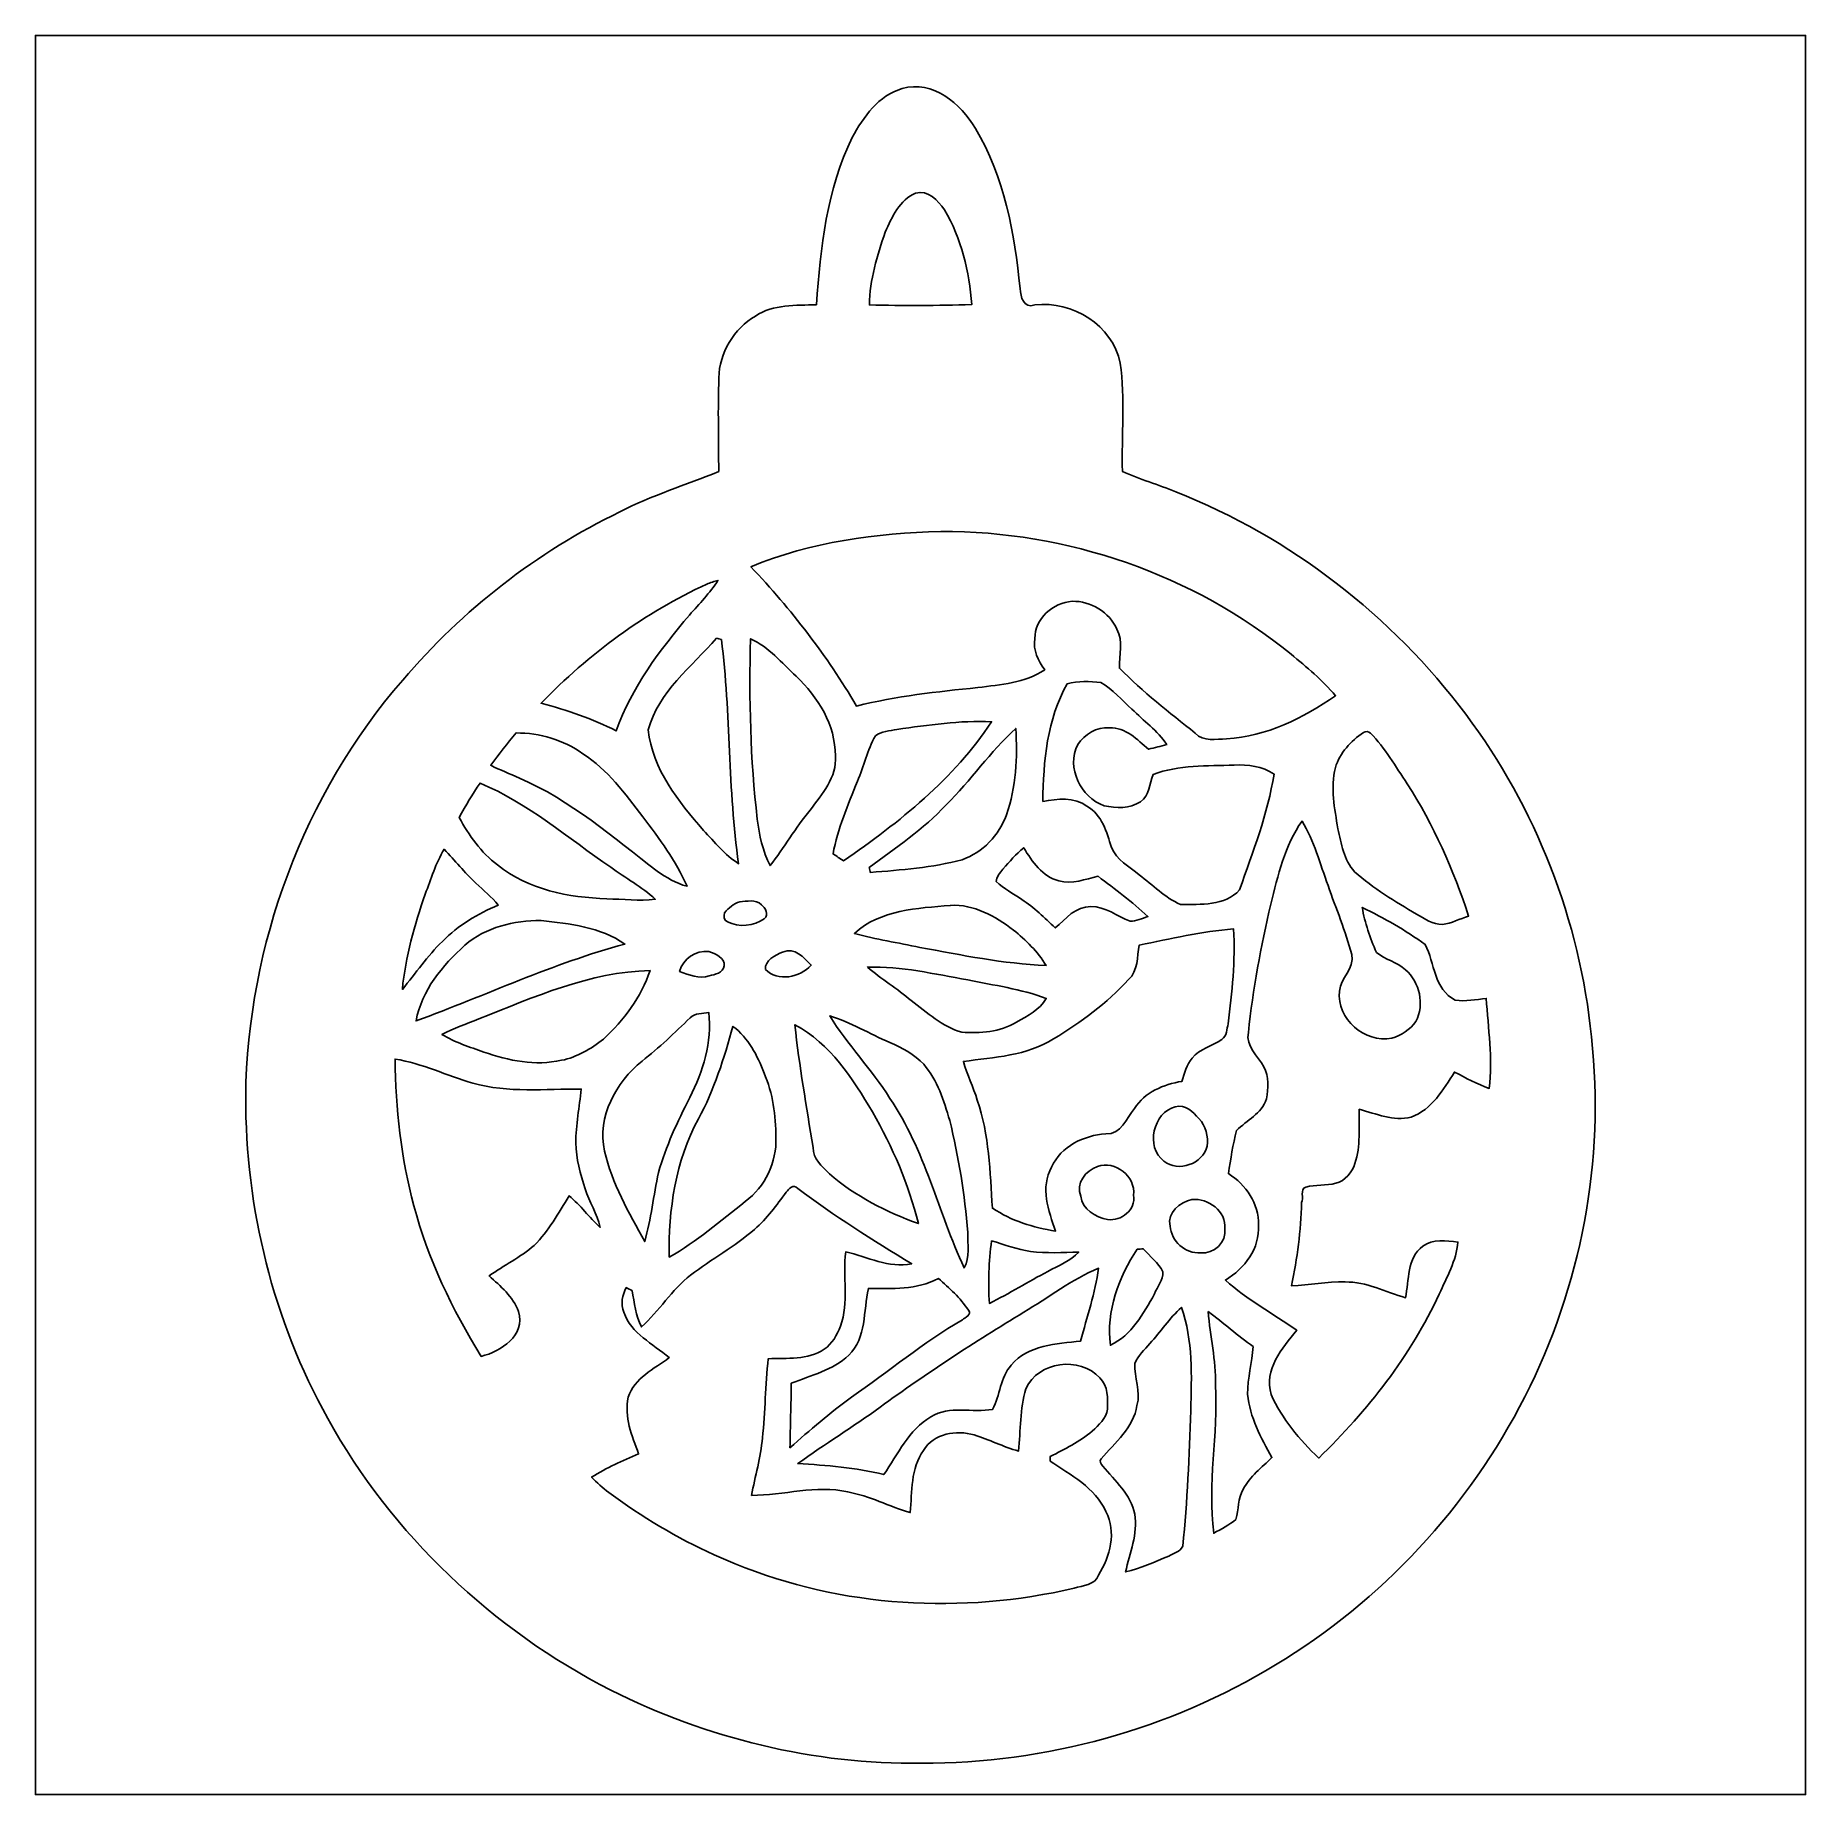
# Model space of a CAD drawing. Header units: centimetres. Extents: x -16.8 to 16.8, y -16.7 to 16.7.
import ezdxf

# ---------------------------------------------------------------- set-up
doc = ezdxf.new("R2010")
doc.units = ezdxf.units.CM
doc.header["$MEASUREMENT"] = 0
doc.layers.add('Layer 1', color=7, linetype='Continuous')

msp = doc.modelspace()

# ---------------------------------------------------------------- linework, layer by layer
at = {"layer": 'Layer 1', "color": 7}
for points, knots in [([(-16.77458, 16.66875), (-16.77458, 16.66875), (16.77458, 16.66875), (16.77458, 16.66875), (16.77458, 16.66875), (16.77458, 16.66875), (16.77458, -16.66875), (16.77458, -16.66875), (16.77458, -16.66875), (16.77458, -16.66875), (-16.77458, -16.66875), (-16.77458, -16.66875), (-16.77458, -16.66875), (-16.77458, -16.66875), (-16.77458, 16.66875), (-16.77458, 16.66875), (-16.77458, 16.66875), (-16.77458, 16.66875), (-16.77458, 16.66875), (-16.77458, 16.66875)], [0, 0, 0, 0, 0.16666667, 0.16666667, 0.16666667, 0.16666667, 0.33333333, 0.33333333, 0.33333333, 0.33333333, 0.5, 0.5, 0.5, 0.5, 0.66666667, 0.66666667, 0.66666667, 0.66666667, 1, 1, 1, 1]), ([(-0.34819, 15.66086), (-0.79304, 15.53281), (-1.08268, 15.12252), (-1.29364, 14.73553), (-1.29364, 14.73553), (-1.77694, 13.75269), (-1.89689, 12.64426), (-1.97132, 11.56582), (-1.97132, 11.56582), (-2.36467, 11.54642), (-2.78483, 11.58028), (-3.12914, 11.35098), (-3.12914, 11.35098), (-3.53378, 11.10862), (-3.8167, 10.65354), (-3.82094, 10.17729), (-3.82094, 10.17729), (-3.84316, 9.58674), (-3.82376, 8.99548), (-3.82517, 8.40458), (-3.82517, 8.40458), (-4.44782, 8.14529), (-5.09834, 7.95267), (-5.69807, 7.6387), (-5.69807, 7.6387), (-7.27287, 6.87881), (-8.6801, 5.78203), (-9.81357, 4.4517), (-9.81357, 4.4517), (-11.69353, 2.27965), (-12.75468, -0.57044), (-12.78961, -3.43958), (-12.78961, -3.43958), (-12.79208, -5.56084), (-12.27032, -7.68738), (-11.23315, -9.54088), (-11.23315, -9.54088), (-10.01854, -11.74609), (-8.10648, -13.5449), (-5.87022, -14.69002), (-5.87022, -14.69002), (-4.05059, -15.59913), (-2.02071, -16.10536), (0.01764, -16.07256), (0.01764, -16.07256), (2.37031, -16.08561), (4.72017, -15.43121), (6.731, -14.21095), (6.731, -14.21095), (8.73407, -12.9981), (10.39707, -11.21939), (11.45364, -9.12812), (11.45364, -9.12812), (12.52044, -7.0418), (12.9727, -4.64079), (12.71623, -2.31034), (12.71623, -2.31034), (12.49751, -0.10619), (11.66495, 2.03447), (10.33286, 3.80506), (10.33286, 3.80506), (8.93233, 5.67408), (7.01675, 7.16174), (4.84046, 8.01723), (4.84046, 8.01723), (4.50603, 8.15657), (4.15607, 8.25571), (3.82623, 8.40528), (3.82623, 8.40528), (3.80859, 9.08897), (3.8802, 9.77971), (3.78425, 10.45845), (3.78425, 10.45845), (3.63961, 11.18059), (2.87972, 11.64026), (2.16853, 11.56264), (2.16853, 11.56264), (1.94204, 11.48186), (1.90394, 11.72139), (1.88595, 11.86991), (1.88595, 11.86991), (1.78682, 12.91802), (1.58926, 13.99081), (1.04034, 14.90486), (1.04034, 14.90486), (0.75706, 15.37441), (0.24201, 15.83055), (-0.34819, 15.66086)], [0, 0, 0, 0, 0.04347826, 0.04347826, 0.04347826, 0.04347826, 0.08695652, 0.08695652, 0.08695652, 0.08695652, 0.13043478, 0.13043478, 0.13043478, 0.13043478, 0.17391304, 0.17391304, 0.17391304, 0.17391304, 0.2173913, 0.2173913, 0.2173913, 0.2173913, 0.26086957, 0.26086957, 0.26086957, 0.26086957, 0.30434783, 0.30434783, 0.30434783, 0.30434783, 0.34782609, 0.34782609, 0.34782609, 0.34782609, 0.39130435, 0.39130435, 0.39130435, 0.39130435, 0.43478261, 0.43478261, 0.43478261, 0.43478261, 0.47826087, 0.47826087, 0.47826087, 0.47826087, 0.52173913, 0.52173913, 0.52173913, 0.52173913, 0.56521739, 0.56521739, 0.56521739, 0.56521739, 0.60869565, 0.60869565, 0.60869565, 0.60869565, 0.65217391, 0.65217391, 0.65217391, 0.65217391, 0.69565217, 0.69565217, 0.69565217, 0.69565217, 0.73913043, 0.73913043, 0.73913043, 0.73913043, 0.7826087, 0.7826087, 0.7826087, 0.7826087, 0.82608696, 0.82608696, 0.82608696, 0.82608696, 0.86956522, 0.86956522, 0.86956522, 0.86956522, 0.91304348, 0.91304348, 0.91304348, 0.91304348, 1, 1, 1, 1]), ([(-0.09278, 13.6779), (0.13899, 13.7541), (0.33161, 13.53432), (0.45367, 13.36428), (0.45367, 13.36428), (0.77646, 12.82347), (0.92534, 12.18953), (0.97014, 11.56617), (0.97014, 11.56617), (0.32385, 11.54712), (-0.32314, 11.54606), (-0.96943, 11.56229), (-0.96943, 11.56229), (-0.96097, 12.03678), (-0.82197, 12.49821), (-0.66675, 12.94236), (-0.66675, 12.94236), (-0.54257, 13.22352), (-0.39688, 13.55619), (-0.09278, 13.6779)], [0, 0, 0, 0, 0.16666667, 0.16666667, 0.16666667, 0.16666667, 0.33333333, 0.33333333, 0.33333333, 0.33333333, 0.5, 0.5, 0.5, 0.5, 0.66666667, 0.66666667, 0.66666667, 0.66666667, 1, 1, 1, 1]), ([(0.38347, 7.26652), (2.7753, 7.28416), (5.16678, 6.45266), (7.02239, 4.94206), (7.02239, 4.94206), (7.31873, 4.69688), (7.61965, 4.45135), (7.86659, 4.15431), (7.86659, 4.15431), (7.25311, 3.73063), (6.55743, 3.38561), (5.80214, 3.33834), (5.80214, 3.33834), (5.60176, 3.33446), (5.36399, 3.27836), (5.20771, 3.44452), (5.20771, 3.44452), (4.71629, 3.84034), (4.21358, 4.22628), (3.77049, 4.67748), (3.77049, 4.67748), (3.7652, 4.92266), (3.84881, 5.18936), (3.72251, 5.41584), (3.72251, 5.41584), (3.58034, 5.73828), (3.2258, 5.95454), (2.87514, 5.94466), (2.87514, 5.94466), (2.51566, 5.92138), (2.16112, 5.61305), (2.16923, 5.23804), (2.16923, 5.23804), (2.12654, 5.01897), (2.23061, 4.81824), (2.35338, 4.64749), (2.35338, 4.64749), (1.98155, 4.3942), (1.51906, 4.36809), (1.08761, 4.30989), (1.08761, 4.30989), (0.31538, 4.23122), (-0.45932, 4.14867), (-1.21356, 3.95887), (-1.21356, 3.95887), (-1.77165, 4.91702), (-2.45392, 5.79367), (-3.21486, 6.59765), (-3.21486, 6.59765), (-2.08104, 7.07355), (-0.83785, 7.23547), (0.38347, 7.26652)], [0, 0, 0, 0, 0.07142857, 0.07142857, 0.07142857, 0.07142857, 0.14285714, 0.14285714, 0.14285714, 0.14285714, 0.21428571, 0.21428571, 0.21428571, 0.21428571, 0.28571429, 0.28571429, 0.28571429, 0.28571429, 0.35714286, 0.35714286, 0.35714286, 0.35714286, 0.42857143, 0.42857143, 0.42857143, 0.42857143, 0.5, 0.5, 0.5, 0.5, 0.57142857, 0.57142857, 0.57142857, 0.57142857, 0.64285714, 0.64285714, 0.64285714, 0.64285714, 0.71428571, 0.71428571, 0.71428571, 0.71428571, 0.78571429, 0.78571429, 0.78571429, 0.78571429, 0.85714286, 0.85714286, 0.85714286, 0.85714286, 1, 1, 1, 1]), ([(-4.04918, 6.27098), (-3.98074, 6.30026), (-3.90948, 6.32037), (-3.83787, 6.34048), (-3.83787, 6.34048), (-3.99133, 6.10094), (-4.19276, 5.89774), (-4.37833, 5.6836), (-4.37833, 5.6836), (-4.94065, 5.02391), (-5.47617, 4.31518), (-5.76509, 3.48933), (-5.76509, 3.48933), (-6.21947, 3.71757), (-6.69713, 3.88796), (-7.19032, 4.01179), (-7.19032, 4.01179), (-6.29073, 4.94665), (-5.22781, 5.72594), (-4.04918, 6.27098)], [0, 0, 0, 0, 0.16666667, 0.16666667, 0.16666667, 0.16666667, 0.33333333, 0.33333333, 0.33333333, 0.33333333, 0.5, 0.5, 0.5, 0.5, 0.66666667, 0.66666667, 0.66666667, 0.66666667, 1, 1, 1, 1]), ([(-5.16114, 3.50908), (-4.9657, 4.23298), (-4.33705, 4.70535), (-3.86362, 5.24581), (-3.86362, 5.24581), (-3.8414, 5.23946), (-3.79659, 5.22676), (-3.77437, 5.22076), (-3.77437, 5.22076), (-3.58881, 3.81071), (-3.65337, 2.38019), (-3.44805, 0.97226), (-3.44805, 0.97226), (-3.70558, 1.13983), (-3.90278, 1.38218), (-4.11198, 1.60302), (-4.11198, 1.60302), (-4.58999, 2.14912), (-5.07824, 2.76331), (-5.16114, 3.50908)], [0, 0, 0, 0, 0.16666667, 0.16666667, 0.16666667, 0.16666667, 0.33333333, 0.33333333, 0.33333333, 0.33333333, 0.5, 0.5, 0.5, 0.5, 0.66666667, 0.66666667, 0.66666667, 0.66666667, 1, 1, 1, 1]), ([(-3.22051, 5.23558), (-2.8762, 5.07683), (-2.62608, 4.77837), (-2.35373, 4.52508), (-2.35373, 4.52508), (-1.9431, 4.12997), (-1.61149, 3.60186), (-1.61325, 3.01449), (-1.61325, 3.01449), (-1.57586, 2.61267), (-1.87431, 2.28706), (-2.09056, 1.98473), (-2.09056, 1.98473), (-2.37243, 1.65594), (-2.5841, 1.27529), (-2.85115, 0.93592), (-2.85115, 0.93592), (-2.98697, 1.21073), (-3.05929, 1.51236), (-3.09245, 1.8161), (-3.09245, 1.8161), (-3.2258, 2.95063), (-3.25296, 4.09434), (-3.22051, 5.23558)], [0, 0, 0, 0, 0.14285714, 0.14285714, 0.14285714, 0.14285714, 0.28571429, 0.28571429, 0.28571429, 0.28571429, 0.42857143, 0.42857143, 0.42857143, 0.42857143, 0.57142857, 0.57142857, 0.57142857, 0.57142857, 0.71428571, 0.71428571, 0.71428571, 0.71428571, 1, 1, 1, 1]), ([(2.78165, 4.38115), (2.98309, 4.44288), (3.21063, 4.4256), (3.41736, 4.40337), (3.41736, 4.40337), (3.64525, 4.27778), (3.81318, 4.0707), (4.00826, 3.90208), (4.00826, 3.90208), (4.22628, 3.67841), (4.49262, 3.49673), (4.66584, 3.2318), (4.66584, 3.2318), (4.55295, 3.19793), (4.43724, 3.16936), (4.32329, 3.14219), (4.32329, 3.14219), (4.10527, 3.31858), (3.88937, 3.56553), (3.57928, 3.54506), (3.57928, 3.54506), (3.33939, 3.57434), (3.11009, 3.42018), (2.97956, 3.22933), (2.97956, 3.22933), (2.76013, 2.794), (3.03495, 2.22709), (3.48086, 2.07081), (3.48086, 2.07081), (3.70664, 2.01612), (3.96769, 2.01577), (4.16877, 2.14665), (4.16877, 2.14665), (4.33811, 2.26025), (4.34234, 2.49026), (4.40796, 2.66312), (4.40796, 2.66312), (4.8962, 2.84727), (5.43172, 2.82152), (5.94431, 2.84163), (5.94431, 2.84163), (6.20536, 2.85468), (6.47947, 2.81658), (6.70172, 2.67088), (6.70172, 2.67088), (6.58001, 1.91488), (6.29955, 1.19592), (6.04555, 0.47731), (6.04555, 0.47731), (5.77427, 0.16722), (5.29978, 0.20003), (4.92831, 0.20179), (4.92831, 0.20179), (4.62809, 0.32561), (4.40514, 0.57256), (4.14479, 0.75812), (4.14479, 0.75812), (3.96099, 0.91969), (3.71651, 1.04316), (3.61879, 1.28023), (3.61879, 1.28023), (3.53025, 1.56916), (3.43747, 1.90218), (3.15489, 2.06022), (3.15489, 2.06022), (2.91324, 2.23873), (2.59539, 2.20451), (2.31881, 2.15336), (2.31881, 2.15336), (2.32869, 2.91147), (2.39677, 3.71157), (2.78165, 4.38115)], [0, 0, 0, 0, 0.05263158, 0.05263158, 0.05263158, 0.05263158, 0.10526316, 0.10526316, 0.10526316, 0.10526316, 0.15789474, 0.15789474, 0.15789474, 0.15789474, 0.21052632, 0.21052632, 0.21052632, 0.21052632, 0.26315789, 0.26315789, 0.26315789, 0.26315789, 0.31578947, 0.31578947, 0.31578947, 0.31578947, 0.36842105, 0.36842105, 0.36842105, 0.36842105, 0.42105263, 0.42105263, 0.42105263, 0.42105263, 0.47368421, 0.47368421, 0.47368421, 0.47368421, 0.52631579, 0.52631579, 0.52631579, 0.52631579, 0.57894737, 0.57894737, 0.57894737, 0.57894737, 0.63157895, 0.63157895, 0.63157895, 0.63157895, 0.68421053, 0.68421053, 0.68421053, 0.68421053, 0.73684211, 0.73684211, 0.73684211, 0.73684211, 0.78947368, 0.78947368, 0.78947368, 0.78947368, 0.84210526, 0.84210526, 0.84210526, 0.84210526, 0.89473684, 0.89473684, 0.89473684, 0.89473684, 1, 1, 1, 1]), ([(-0.44662, 3.5179), (0.14781, 3.59763), (0.74542, 3.69147), (1.34691, 3.66183), (1.34691, 3.66183), (0.635, 2.57775), (-0.40181, 1.75719), (-1.45768, 1.02694), (-1.45768, 1.02694), (-1.524, 1.07068), (-1.59068, 1.11407), (-1.6577, 1.15641), (-1.6577, 1.15641), (-1.5688, 1.63548), (-1.3776, 2.08598), (-1.19451, 2.53436), (-1.19451, 2.53436), (-1.07597, 2.81869), (-1.01036, 3.12596), (-0.85302, 3.39302), (-0.85302, 3.39302), (-0.74083, 3.4858), (-0.58244, 3.48968), (-0.44662, 3.5179)], [0, 0, 0, 0, 0.14285714, 0.14285714, 0.14285714, 0.14285714, 0.28571429, 0.28571429, 0.28571429, 0.28571429, 0.42857143, 0.42857143, 0.42857143, 0.42857143, 0.57142857, 0.57142857, 0.57142857, 0.57142857, 0.71428571, 0.71428571, 0.71428571, 0.71428571, 1, 1, 1, 1]), ([(-7.6641, 3.45017), (-7.21466, 3.45158), (-6.76522, 3.3207), (-6.40045, 3.0547), (-6.40045, 3.0547), (-5.93019, 2.75414), (-5.59788, 2.29764), (-5.26168, 1.86337), (-5.26168, 1.86337), (-4.95547, 1.44286), (-4.63127, 1.02658), (-4.42489, 0.54469), (-4.42489, 0.54469), (-4.63268, 0.59619), (-4.81542, 0.71367), (-4.99075, 0.83185), (-4.99075, 0.83185), (-5.82507, 1.4665), (-6.62869, 2.17664), (-7.60095, 2.59503), (-7.60095, 2.59503), (-7.78122, 2.67723), (-7.96819, 2.74461), (-8.14317, 2.8381), (-8.14317, 2.8381), (-7.99077, 3.048), (-7.82814, 3.24979), (-7.6641, 3.45017)], [0, 0, 0, 0, 0.125, 0.125, 0.125, 0.125, 0.25, 0.25, 0.25, 0.25, 0.375, 0.375, 0.375, 0.375, 0.5, 0.5, 0.5, 0.5, 0.625, 0.625, 0.625, 0.625, 0.75, 0.75, 0.75, 0.75, 1, 1, 1, 1]), ([(0.48683, 2.0888), (0.95215, 2.54776), (1.32221, 3.09527), (1.80587, 3.53589), (1.80587, 3.53589), (1.83938, 2.98556), (1.81222, 2.42394), (1.63019, 1.89865), (1.63019, 1.89865), (1.48872, 1.51448), (1.17969, 1.18357), (0.78987, 1.0481), (0.78987, 1.0481), (0.22296, 0.89464), (-0.36654, 0.85513), (-0.94933, 0.8061), (-0.94933, 0.8061), (-0.95568, 0.82903), (-0.96873, 0.87489), (-0.97508, 0.89747), (-0.97508, 0.89747), (-0.47449, 1.27776), (0.05962, 1.62137), (0.48683, 2.0888)], [0, 0, 0, 0, 0.14285714, 0.14285714, 0.14285714, 0.14285714, 0.28571429, 0.28571429, 0.28571429, 0.28571429, 0.42857143, 0.42857143, 0.42857143, 0.42857143, 0.57142857, 0.57142857, 0.57142857, 0.57142857, 0.71428571, 0.71428571, 0.71428571, 0.71428571, 1, 1, 1, 1]), ([(8.3947, 3.45828), (8.43315, 3.48192), (8.49383, 3.48262), (8.52664, 3.44805), (8.52664, 3.44805), (8.80357, 3.16195), (9.00501, 2.81517), (9.22479, 2.48567), (9.22479, 2.48567), (9.7282, 1.70921), (10.09932, 0.85584), (10.3886, -0.02152), (10.3886, -0.02152), (10.22244, -0.07303), (10.0644, -0.15663), (9.89118, -0.17956), (9.89118, -0.17956), (9.70844, -0.18274), (9.55287, -0.06632), (9.39941, 0.01517), (9.39941, 0.01517), (8.99266, 0.25823), (8.58061, 0.5013), (8.22784, 0.82056), (8.22784, 0.82056), (8.02181, 1.04105), (7.97348, 1.35255), (7.91175, 1.63477), (7.91175, 1.63477), (7.84684, 2.01471), (7.76817, 2.41124), (7.86236, 2.79329), (7.86236, 2.79329), (7.94985, 3.07269), (8.15552, 3.29777), (8.3947, 3.45828)], [0, 0, 0, 0, 0.1, 0.1, 0.1, 0.1, 0.2, 0.2, 0.2, 0.2, 0.3, 0.3, 0.3, 0.3, 0.4, 0.4, 0.4, 0.4, 0.5, 0.5, 0.5, 0.5, 0.6, 0.6, 0.6, 0.6, 0.7, 0.7, 0.7, 0.7, 0.8, 0.8, 0.8, 0.8, 1, 1, 1, 1]), ([(-8.34708, 2.49978), (-7.43585, 2.11526), (-6.67949, 1.45838), (-5.87093, 0.90382), (-5.87093, 0.90382), (-5.59118, 0.70097), (-5.28285, 0.5334), (-5.02708, 0.2988), (-5.02708, 0.2988), (-5.33118, 0.25753), (-5.6388, 0.30163), (-5.94325, 0.30586), (-5.94325, 0.30586), (-6.66891, 0.3362), (-7.43726, 0.47308), (-8.0137, 0.94791), (-8.0137, 0.94791), (-8.3312, 1.17934), (-8.55557, 1.51059), (-8.7436, 1.85032), (-8.7436, 1.85032), (-8.61624, 2.06975), (-8.49348, 2.29235), (-8.34708, 2.49978)], [0, 0, 0, 0, 0.14285714, 0.14285714, 0.14285714, 0.14285714, 0.28571429, 0.28571429, 0.28571429, 0.28571429, 0.42857143, 0.42857143, 0.42857143, 0.42857143, 0.57142857, 0.57142857, 0.57142857, 0.57142857, 0.71428571, 0.71428571, 0.71428571, 0.71428571, 1, 1, 1, 1]), ([(6.63751, 0.20602), (6.77827, 0.74789), (6.90174, 1.31692), (7.23159, 1.78118), (7.23159, 1.78118), (7.46054, 1.40229), (7.56991, 0.97014), (7.72442, 0.5588), (7.72442, 0.5588), (7.87329, 0.12277), (8.0585, -0.30198), (8.17174, -0.74965), (8.17174, -0.74965), (8.23595, -1.01706), (7.95514, -1.18921), (7.94067, -1.44321), (7.94067, -1.44321), (7.88106, -1.96885), (8.42081, -2.43346), (8.93163, -2.33468), (8.93163, -2.33468), (9.11366, -2.28388), (9.27982, -2.17135), (9.39024, -2.01718), (9.39024, -2.01718), (9.55746, -1.69404), (9.45974, -1.27494), (9.19268, -1.03717), (9.19268, -1.03717), (9.03534, -0.88688), (8.80145, -0.85196), (8.642, -0.70838), (8.642, -0.70838), (8.51852, -0.43674), (8.42292, -0.14958), (8.37071, 0.14499), (8.37071, 0.14499), (8.78452, -0.05856), (9.19162, -0.28893), (9.56592, -0.55845), (9.56592, -0.55845), (9.74443, -0.9084), (9.73314, -1.41111), (10.1346, -1.61149), (10.1346, -1.61149), (10.32722, -1.64359), (10.52901, -1.60479), (10.72303, -1.57974), (10.72303, -1.57974), (10.75725, -2.14771), (10.8458, -2.71815), (10.78018, -3.28683), (10.78018, -3.28683), (10.54947, -3.20851), (10.33639, -3.0861), (10.11978, -2.9778), (10.11978, -2.9778), (9.91059, -3.31294), (9.68622, -3.68194), (9.30028, -3.83328), (9.30028, -3.83328), (8.96161, -3.90772), (8.63529, -3.77084), (8.31674, -3.68018), (8.31674, -3.68018), (8.30121, -4.02237), (8.34566, -4.37621), (8.23454, -4.70747), (8.23454, -4.70747), (8.17951, -4.87856), (8.04933, -5.03343), (7.87365, -5.08494), (7.87365, -5.08494), (7.68632, -5.13468), (7.48665, -5.10611), (7.30003, -5.15549), (7.30003, -5.15549), (7.18714, -5.19218), (7.26969, -5.38127), (7.22101, -5.45077), (7.22101, -5.45077), (7.21007, -5.9817), (7.14163, -6.50663), (7.03121, -7.02557), (7.03121, -7.02557), (7.37094, -7.01957), (7.70643, -6.94478), (8.04721, -6.95431), (8.04721, -6.95431), (8.45079, -6.94478), (8.81274, -7.14728), (9.19339, -7.25241), (9.19339, -7.25241), (9.2583, -6.9215), (9.21879, -6.50205), (9.51936, -6.2738), (9.51936, -6.2738), (9.70739, -6.13092), (9.96809, -6.17185), (10.18434, -6.19901), (10.18434, -6.19901), (10.15471, -6.55214), (9.97232, -6.86506), (9.83227, -7.18291), (9.83227, -7.18291), (9.28264, -8.35625), (8.47796, -9.39377), (7.54768, -10.29018), (7.54768, -10.29018), (7.18114, -9.94763), (6.85518, -9.54546), (6.64563, -9.08756), (6.64563, -9.08756), (6.50346, -8.60778), (6.85271, -8.21373), (7.13034, -7.86871), (7.13034, -7.86871), (6.67808, -7.55438), (6.18772, -7.29086), (5.7785, -6.91797), (5.7785, -6.91797), (6.14045, -6.69819), (6.43643, -6.32001), (6.40362, -5.8741), (6.40362, -5.8741), (6.41844, -5.47264), (6.1655, -5.10857), (5.836, -4.90008), (5.836, -4.90008), (5.87763, -4.62597), (5.92102, -4.34904), (5.98911, -4.08129), (5.98911, -4.08129), (6.18561, -3.89184), (6.46571, -3.76484), (6.55602, -3.4865), (6.55602, -3.4865), (6.59236, -3.28613), (6.60894, -3.06282), (6.50452, -2.87937), (6.50452, -2.87937), (6.40186, -2.66241), (6.15386, -2.4959), (6.21489, -2.22673), (6.21489, -2.22673), (6.29638, -1.40723), (6.45901, -0.59725), (6.63751, 0.20602)], [0, 0, 0, 0, 0.02631579, 0.02631579, 0.02631579, 0.02631579, 0.05263158, 0.05263158, 0.05263158, 0.05263158, 0.07894737, 0.07894737, 0.07894737, 0.07894737, 0.10526316, 0.10526316, 0.10526316, 0.10526316, 0.13157895, 0.13157895, 0.13157895, 0.13157895, 0.15789474, 0.15789474, 0.15789474, 0.15789474, 0.18421053, 0.18421053, 0.18421053, 0.18421053, 0.21052632, 0.21052632, 0.21052632, 0.21052632, 0.23684211, 0.23684211, 0.23684211, 0.23684211, 0.26315789, 0.26315789, 0.26315789, 0.26315789, 0.28947368, 0.28947368, 0.28947368, 0.28947368, 0.31578947, 0.31578947, 0.31578947, 0.31578947, 0.34210526, 0.34210526, 0.34210526, 0.34210526, 0.36842105, 0.36842105, 0.36842105, 0.36842105, 0.39473684, 0.39473684, 0.39473684, 0.39473684, 0.42105263, 0.42105263, 0.42105263, 0.42105263, 0.44736842, 0.44736842, 0.44736842, 0.44736842, 0.47368421, 0.47368421, 0.47368421, 0.47368421, 0.5, 0.5, 0.5, 0.5, 0.52631579, 0.52631579, 0.52631579, 0.52631579, 0.55263158, 0.55263158, 0.55263158, 0.55263158, 0.57894737, 0.57894737, 0.57894737, 0.57894737, 0.60526316, 0.60526316, 0.60526316, 0.60526316, 0.63157895, 0.63157895, 0.63157895, 0.63157895, 0.65789474, 0.65789474, 0.65789474, 0.65789474, 0.68421053, 0.68421053, 0.68421053, 0.68421053, 0.71052632, 0.71052632, 0.71052632, 0.71052632, 0.73684211, 0.73684211, 0.73684211, 0.73684211, 0.76315789, 0.76315789, 0.76315789, 0.76315789, 0.78947368, 0.78947368, 0.78947368, 0.78947368, 0.81578947, 0.81578947, 0.81578947, 0.81578947, 0.84210526, 0.84210526, 0.84210526, 0.84210526, 0.86842105, 0.86842105, 0.86842105, 0.86842105, 0.89473684, 0.89473684, 0.89473684, 0.89473684, 0.92105263, 0.92105263, 0.92105263, 0.92105263, 0.94736842, 0.94736842, 0.94736842, 0.94736842, 1, 1, 1, 1]), ([(-9.38706, 0.39511), (-9.27629, 0.68121), (-9.1881, 0.98002), (-9.02864, 1.2446), (-9.02864, 1.2446), (-8.82509, 1.03399), (-8.64235, 0.80328), (-8.42539, 0.60572), (-8.42539, 0.60572), (-8.28358, 0.46778), (-8.12518, 0.34466), (-8.00241, 0.18803), (-8.00241, 0.18803), (-8.3947, 0.02928), (-8.75912, -0.20073), (-9.05969, -0.50059), (-9.05969, -0.50059), (-9.34791, -0.77294), (-9.56557, -1.10702), (-9.82028, -1.40935), (-9.82028, -1.40935), (-9.76207, -0.79058), (-9.58815, -0.19015), (-9.38706, 0.39511)], [0, 0, 0, 0, 0.14285714, 0.14285714, 0.14285714, 0.14285714, 0.28571429, 0.28571429, 0.28571429, 0.28571429, 0.42857143, 0.42857143, 0.42857143, 0.42857143, 0.57142857, 0.57142857, 0.57142857, 0.57142857, 0.71428571, 0.71428571, 0.71428571, 0.71428571, 1, 1, 1, 1]), ([(1.56316, 0.8696), (1.68804, 1.00965), (1.80728, 1.15782), (1.95686, 1.27317), (1.95686, 1.27317), (2.11631, 1.01318), (2.30893, 0.72778), (2.62326, 0.64594), (2.62326, 0.64594), (2.87655, 0.57538), (3.12173, 0.68192), (3.3655, 0.73343), (3.3655, 0.73343), (3.68935, 0.49248), (4.00967, 0.24589), (4.30883, -0.02646), (4.30883, -0.02646), (4.20123, -0.07232), (4.08905, -0.11148), (3.97122, -0.11818), (3.97122, -0.11818), (3.72286, -0.02752), (3.50661, 0.16898), (3.22615, 0.15804), (3.22615, 0.15804), (2.94428, 0.17145), (2.7499, -0.07549), (2.55482, -0.24377), (2.55482, -0.24377), (2.35232, -0.05362), (2.15371, 0.14393), (1.91805, 0.29316), (1.91805, 0.29316), (1.75966, 0.41028), (1.57656, 0.49495), (1.43475, 0.63253), (1.43475, 0.63253), (1.44039, 0.72672), (1.50566, 0.80081), (1.56316, 0.8696)], [0, 0, 0, 0, 0.09090909, 0.09090909, 0.09090909, 0.09090909, 0.18181818, 0.18181818, 0.18181818, 0.18181818, 0.27272727, 0.27272727, 0.27272727, 0.27272727, 0.36363636, 0.36363636, 0.36363636, 0.36363636, 0.45454545, 0.45454545, 0.45454545, 0.45454545, 0.54545455, 0.54545455, 0.54545455, 0.54545455, 0.63636364, 0.63636364, 0.63636364, 0.63636364, 0.72727273, 0.72727273, 0.72727273, 0.72727273, 0.81818182, 0.81818182, 0.81818182, 0.81818182, 1, 1, 1, 1]), ([(-3.42441, 0.24871), (-3.29318, 0.26106), (-3.12208, 0.29986), (-3.01554, 0.19509), (-3.01554, 0.19509), (-2.93723, 0.13406), (-2.86526, 0.00917), (-2.96192, -0.07091), (-2.96192, -0.07091), (-3.15524, -0.2159), (-3.44311, -0.23601), (-3.65866, -0.12947), (-3.65866, -0.12947), (-3.73098, -0.10054), (-3.73133, -0.02117), (-3.71687, 0.0441), (-3.71687, 0.0441), (-3.63467, 0.12912), (-3.5433, 0.22013), (-3.42441, 0.24871)], [0, 0, 0, 0, 0.16666667, 0.16666667, 0.16666667, 0.16666667, 0.33333333, 0.33333333, 0.33333333, 0.33333333, 0.5, 0.5, 0.5, 0.5, 0.66666667, 0.66666667, 0.66666667, 0.66666667, 1, 1, 1, 1]), ([(0.56727, 0.18098), (1.01282, 0.2092), (1.41711, -0.02646), (1.75966, -0.28469), (1.75966, -0.28469), (1.99672, -0.47696), (2.22391, -0.69356), (2.37913, -0.9592), (2.37913, -0.9592), (1.57268, -0.92004), (0.77858, -0.762), (-0.0127, -0.61348), (-0.0127, -0.61348), (-0.4258, -0.52634), (-0.84314, -0.45967), (-1.2513, -0.35137), (-1.2513, -0.35137), (-0.77011, 0.10054), (-0.05327, 0.12876), (0.56727, 0.18098)], [0, 0, 0, 0, 0.16666667, 0.16666667, 0.16666667, 0.16666667, 0.33333333, 0.33333333, 0.33333333, 0.33333333, 0.5, 0.5, 0.5, 0.5, 0.66666667, 0.66666667, 0.66666667, 0.66666667, 1, 1, 1, 1]), ([(-8.63388, -0.57326), (-8.24089, -0.22437), (-7.7029, -0.11007), (-7.19102, -0.10266), (-7.19102, -0.10266), (-6.65198, -0.16581), (-6.05861, -0.22719), (-5.60211, -0.55033), (-5.60211, -0.55033), (-6.96313, -0.91793), (-8.24089, -1.52294), (-9.56028, -2.00731), (-9.56028, -2.00731), (-9.45409, -1.42946), (-9.06039, -0.95568), (-8.63388, -0.57326)], [0, 0, 0, 0, 0.2, 0.2, 0.2, 0.2, 0.4, 0.4, 0.4, 0.4, 0.6, 0.6, 0.6, 0.6, 1, 1, 1, 1]), ([(4.14584, -0.57079), (4.73745, -0.44838), (5.33082, -0.31256), (5.93443, -0.26458), (5.93443, -0.26458), (5.96688, -0.86536), (5.90726, -1.46473), (5.83071, -2.05952), (5.83071, -2.05952), (5.80496, -2.16253), (5.80707, -2.292), (5.71006, -2.35691), (5.71006, -2.35691), (5.52979, -2.48708), (5.29237, -2.53365), (5.14879, -2.71321), (5.14879, -2.71321), (5.04261, -2.83774), (5.00451, -3.00108), (4.95406, -3.15278), (4.95406, -3.15278), (4.6101, -3.21028), (4.2478, -3.35703), (4.05518, -3.6643), (4.05518, -3.6643), (3.89961, -3.85163), (3.81035, -4.16666), (3.51084, -4.14443), (3.51084, -4.14443), (3.09598, -4.17901), (2.66136, -4.37833), (2.48497, -4.77838), (2.48497, -4.77838), (2.26519, -5.15973), (2.42605, -5.60846), (2.56011, -5.98911), (2.56011, -5.98911), (2.13748, -5.9242), (1.72191, -5.79402), (1.36349, -5.55696), (1.36349, -5.55696), (1.31586, -4.86974), (1.30563, -4.16666), (1.07527, -3.51014), (1.07527, -3.51014), (1.00189, -3.26002), (0.88477, -3.02578), (0.81351, -2.77495), (0.81351, -2.77495), (1.39488, -2.6984), (2.01224, -2.66629), (2.52377, -2.34703), (2.52377, -2.34703), (3.03989, -2.03518), (3.53201, -1.6697), (3.94229, -1.22484), (3.94229, -1.22484), (4.12785, -1.05869), (4.1021, -0.79304), (4.14584, -0.57079)], [0, 0, 0, 0, 0.0625, 0.0625, 0.0625, 0.0625, 0.125, 0.125, 0.125, 0.125, 0.1875, 0.1875, 0.1875, 0.1875, 0.25, 0.25, 0.25, 0.25, 0.3125, 0.3125, 0.3125, 0.3125, 0.375, 0.375, 0.375, 0.375, 0.4375, 0.4375, 0.4375, 0.4375, 0.5, 0.5, 0.5, 0.5, 0.5625, 0.5625, 0.5625, 0.5625, 0.625, 0.625, 0.625, 0.625, 0.6875, 0.6875, 0.6875, 0.6875, 0.75, 0.75, 0.75, 0.75, 0.8125, 0.8125, 0.8125, 0.8125, 0.875, 0.875, 0.875, 0.875, 1, 1, 1, 1]), ([(-4.56636, -1.07139), (-4.49862, -0.83009), (-4.26085, -0.66569), (-4.00897, -0.69144), (-4.00897, -0.69144), (-3.89431, -0.73942), (-3.69923, -0.80716), (-3.72322, -0.96626), (-3.72322, -0.96626), (-3.74191, -1.09608), (-3.89784, -1.13101), (-4.00262, -1.15006), (-4.00262, -1.15006), (-4.19559, -1.22132), (-4.38679, -1.13453), (-4.56636, -1.07139)], [0, 0, 0, 0, 0.2, 0.2, 0.2, 0.2, 0.4, 0.4, 0.4, 0.4, 0.6, 0.6, 0.6, 0.6, 1, 1, 1, 1]), ([(-2.61267, -0.7052), (-2.37737, -0.5969), (-2.21933, -0.81033), (-2.07186, -0.94968), (-2.07186, -0.94968), (-2.28036, -1.18745), (-2.70545, -1.27141), (-2.94005, -1.03082), (-2.94005, -1.03082), (-2.9531, -0.86572), (-2.75484, -0.75177), (-2.61267, -0.7052)], [0, 0, 0, 0, 0.25, 0.25, 0.25, 0.25, 0.5, 0.5, 0.5, 0.5, 1, 1, 1, 1]), ([(-1.00542, -0.98778), (-0.36336, -0.96661), (0.26529, -1.12078), (0.89394, -1.22802), (0.89394, -1.22802), (1.39277, -1.33456), (1.90288, -1.40088), (2.38301, -1.5808), (2.38301, -1.5808), (2.26095, -1.7967), (2.02671, -1.91453), (1.81892, -2.032), (1.81892, -2.032), (1.50848, -2.21756), (1.13277, -2.25037), (0.7807, -2.21862), (0.7807, -2.21862), (0.41134, -2.12125), (0.12312, -1.84609), (-0.17392, -1.62101), (-0.17392, -1.62101), (-0.44133, -1.397), (-0.74083, -1.21497), (-1.00542, -0.98778)], [0, 0, 0, 0, 0.14285714, 0.14285714, 0.14285714, 0.14285714, 0.28571429, 0.28571429, 0.28571429, 0.28571429, 0.42857143, 0.42857143, 0.42857143, 0.42857143, 0.57142857, 0.57142857, 0.57142857, 0.57142857, 0.71428571, 0.71428571, 0.71428571, 0.71428571, 1, 1, 1, 1]), ([(-8.36789, -1.96779), (-7.32226, -1.55434), (-6.26851, -1.07915), (-5.1248, -1.05128), (-5.1248, -1.05128), (-5.29308, -1.55434), (-5.62293, -1.9939), (-6.00922, -2.35126), (-6.00922, -2.35126), (-6.24417, -2.53436), (-6.5091, -2.69663), (-6.80508, -2.75378), (-6.80508, -2.75378), (-7.29791, -2.8642), (-7.80697, -2.76119), (-8.27476, -2.59715), (-8.27476, -2.59715), (-8.54639, -2.5019), (-8.82438, -2.41476), (-9.07098, -2.26342), (-9.07098, -2.26342), (-8.84661, -2.14242), (-8.60284, -2.06516), (-8.36789, -1.96779)], [0, 0, 0, 0, 0.14285714, 0.14285714, 0.14285714, 0.14285714, 0.28571429, 0.28571429, 0.28571429, 0.28571429, 0.42857143, 0.42857143, 0.42857143, 0.42857143, 0.57142857, 0.57142857, 0.57142857, 0.57142857, 0.71428571, 0.71428571, 0.71428571, 0.71428571, 1, 1, 1, 1]), ([(-4.36421, -1.94804), (-4.27284, -1.8542), (-4.13173, -1.87008), (-4.01179, -1.84573), (-4.01179, -1.84573), (-3.94935, -2.41088), (-4.12044, -2.96298), (-4.37303, -3.46075), (-4.37303, -3.46075), (-4.60657, -3.91724), (-4.826, -4.38467), (-4.96394, -4.88033), (-4.96394, -4.88033), (-5.05989, -5.31424), (-5.1054, -5.75839), (-5.2264, -6.18772), (-5.2264, -6.18772), (-5.53014, -5.64197), (-5.84588, -5.0867), (-5.98876, -4.47322), (-5.98876, -4.47322), (-6.13093, -3.81635), (-5.77003, -3.17394), (-5.2765, -2.76719), (-5.2765, -2.76719), (-4.95371, -2.51566), (-4.65984, -2.23026), (-4.36421, -1.94804)], [0, 0, 0, 0, 0.125, 0.125, 0.125, 0.125, 0.25, 0.25, 0.25, 0.25, 0.375, 0.375, 0.375, 0.375, 0.5, 0.5, 0.5, 0.5, 0.625, 0.625, 0.625, 0.625, 0.75, 0.75, 0.75, 0.75, 1, 1, 1, 1]), ([(-1.7212, -1.90923), (-1.32327, -2.03376), (-0.96449, -2.25319), (-0.58244, -2.41653), (-0.58244, -2.41653), (-0.34678, -2.51707), (-0.11395, -2.64054), (0.0635, -2.82963), (0.0635, -2.82963), (0.32067, -3.13302), (0.44274, -3.51825), (0.5528, -3.8929), (0.5528, -3.8929), (0.72637, -4.58893), (0.83961, -5.30084), (0.895, -6.01592), (0.895, -6.01592), (0.89041, -6.23711), (0.9458, -6.48652), (0.8255, -6.68796), (0.8255, -6.68796), (0.33549, -5.62539), (0.08502, -4.45241), (-0.58173, -3.47451), (-0.58173, -3.47451), (-0.92287, -2.92523), (-1.38254, -2.45921), (-1.7212, -1.90923)], [0, 0, 0, 0, 0.125, 0.125, 0.125, 0.125, 0.25, 0.25, 0.25, 0.25, 0.375, 0.375, 0.375, 0.375, 0.5, 0.5, 0.5, 0.5, 0.625, 0.625, 0.625, 0.625, 0.75, 0.75, 0.75, 0.75, 1, 1, 1, 1]), ([(-3.55388, -2.10996), (-3.26461, -2.3301), (-3.08963, -2.65994), (-2.9658, -2.99438), (-2.9658, -2.99438), (-2.79647, -3.37714), (-2.74179, -3.80048), (-2.73897, -4.21605), (-2.73897, -4.21605), (-2.72591, -4.68207), (-2.9404, -5.15303), (-3.31999, -5.4296), (-3.31999, -5.4296), (-3.7906, -5.79332), (-4.24004, -6.19301), (-4.7625, -6.483), (-4.7625, -6.483), (-4.77873, -5.58765), (-4.64361, -4.66055), (-4.20934, -3.86539), (-4.20934, -3.86539), (-3.90984, -3.3147), (-3.72181, -2.7111), (-3.55388, -2.10996)], [0, 0, 0, 0, 0.14285714, 0.14285714, 0.14285714, 0.14285714, 0.28571429, 0.28571429, 0.28571429, 0.28571429, 0.42857143, 0.42857143, 0.42857143, 0.42857143, 0.57142857, 0.57142857, 0.57142857, 0.57142857, 0.71428571, 0.71428571, 0.71428571, 0.71428571, 1, 1, 1, 1]), ([(-2.37984, -2.07892), (-1.71379, -2.44193), (-1.28305, -3.09563), (-0.91052, -3.73309), (-0.91052, -3.73309), (-0.53269, -4.39702), (-0.21978, -5.10434), (-0.04092, -5.84906), (-0.04092, -5.84906), (-0.64594, -5.62292), (-1.23966, -5.33259), (-1.72685, -4.9022), (-1.72685, -4.9022), (-1.86584, -4.76356), (-2.03659, -4.62209), (-2.03694, -4.40619), (-2.03694, -4.40619), (-2.159, -3.63149), (-2.30011, -2.85926), (-2.37984, -2.07892)], [0, 0, 0, 0, 0.16666667, 0.16666667, 0.16666667, 0.16666667, 0.33333333, 0.33333333, 0.33333333, 0.33333333, 0.5, 0.5, 0.5, 0.5, 0.66666667, 0.66666667, 0.66666667, 0.66666667, 1, 1, 1, 1]), ([(-9.95927, -2.73121), (-9.44598, -2.80952), (-8.97714, -3.04447), (-8.48219, -3.18805), (-8.48219, -3.18805), (-7.81368, -3.37573), (-7.11376, -3.2953), (-6.43008, -3.29741), (-6.43008, -3.29741), (-6.46465, -3.63855), (-6.53027, -3.97686), (-6.53486, -4.32047), (-6.53486, -4.32047), (-6.52709, -4.61927), (-6.44666, -4.90961), (-6.35529, -5.19218), (-6.35529, -5.19218), (-6.27839, -5.44124), (-6.1281, -5.66173), (-6.07342, -5.91891), (-6.07342, -5.91891), (-6.27909, -5.72911), (-6.44419, -5.4991), (-6.6615, -5.32201), (-6.6615, -5.32201), (-6.85835, -5.64938), (-7.04991, -5.98805), (-7.32014, -6.26181), (-7.32014, -6.26181), (-7.58261, -6.48688), (-7.89552, -6.64069), (-8.17668, -6.83895), (-8.17668, -6.83895), (-7.96184, -7.03227), (-7.72089, -7.23159), (-7.61965, -7.51205), (-7.61965, -7.51205), (-7.48065, -7.96678), (-7.95091, -8.26982), (-8.3252, -8.36471), (-8.3252, -8.36471), (-8.87166, -7.47324), (-9.33697, -6.52427), (-9.60049, -5.50862), (-9.60049, -5.50862), (-9.84603, -4.60516), (-9.94798, -3.66607), (-9.95927, -2.73121)], [0, 0, 0, 0, 0.07692308, 0.07692308, 0.07692308, 0.07692308, 0.15384615, 0.15384615, 0.15384615, 0.15384615, 0.23076923, 0.23076923, 0.23076923, 0.23076923, 0.30769231, 0.30769231, 0.30769231, 0.30769231, 0.38461538, 0.38461538, 0.38461538, 0.38461538, 0.46153846, 0.46153846, 0.46153846, 0.46153846, 0.53846154, 0.53846154, 0.53846154, 0.53846154, 0.61538462, 0.61538462, 0.61538462, 0.61538462, 0.69230769, 0.69230769, 0.69230769, 0.69230769, 0.76923077, 0.76923077, 0.76923077, 0.76923077, 0.84615385, 0.84615385, 0.84615385, 0.84615385, 1, 1, 1, 1]), ([(4.82917, -3.6322), (5.02109, -3.57928), (5.16361, -3.73451), (5.27791, -3.85939), (5.27791, -3.85939), (5.40702, -3.99662), (5.45324, -4.19418), (5.43595, -4.37903), (5.43595, -4.37903), (5.35164, -4.71135), (4.8828, -4.89126), (4.61398, -4.66337), (4.61398, -4.66337), (4.25238, -4.40584), (4.41537, -3.73556), (4.82917, -3.6322)], [0, 0, 0, 0, 0.2, 0.2, 0.2, 0.2, 0.4, 0.4, 0.4, 0.4, 0.6, 0.6, 0.6, 0.6, 1, 1, 1, 1]), ([(3.35245, -4.76814), (3.68653, -4.64291), (4.08446, -4.95371), (4.03754, -5.30966), (4.03754, -5.30966), (4.0827, -5.58659), (3.80753, -5.8106), (3.54471, -5.77039), (3.54471, -5.77039), (3.31752, -5.72982), (3.07128, -5.57565), (3.03565, -5.32836), (3.03565, -5.32836), (2.9397, -5.08388), (3.13126, -4.84434), (3.35245, -4.76814)], [0, 0, 0, 0, 0.2, 0.2, 0.2, 0.2, 0.4, 0.4, 0.4, 0.4, 0.6, 0.6, 0.6, 0.6, 1, 1, 1, 1]), ([(-2.54388, -5.25145), (-2.49308, -5.18619), (-2.40771, -5.0867), (-2.32586, -5.18478), (-2.32586, -5.18478), (-1.63336, -5.69948), (-0.90664, -6.16691), (-0.16616, -6.60894), (-0.16616, -6.60894), (-0.60219, -6.69996), (-1.00259, -6.47488), (-1.41746, -6.38457), (-1.41746, -6.38457), (-1.48026, -6.852), (-1.3522, -7.33884), (-1.51694, -7.79357), (-1.51694, -7.79357), (-1.58609, -7.95655), (-1.67111, -8.12976), (-1.82598, -8.22784), (-1.82598, -8.22784), (-2.13678, -8.43421), (-2.52871, -8.39541), (-2.88396, -8.40775), (-2.88396, -8.40775), (-2.95346, -8.90588), (-2.93053, -9.41176), (-2.99685, -9.91059), (-2.99685, -9.91059), (-3.02754, -10.27994), (-3.13514, -10.63625), (-3.20111, -10.99961), (-3.20111, -10.99961), (-2.59398, -10.99961), (-1.98296, -10.79182), (-1.37866, -10.93399), (-1.37866, -10.93399), (-0.96591, -11.00561), (-0.59408, -11.21092), (-0.19332, -11.32522), (-0.19332, -11.32522), (-0.16157, -10.92659), (-0.18768, -10.48597), (0.05821, -10.14518), (0.05821, -10.14518), (0.25329, -9.82557), (0.67839, -9.75289), (1.01529, -9.85238), (1.01529, -9.85238), (1.30069, -9.94198), (1.56951, -10.07745), (1.85773, -10.16), (1.85773, -10.16), (1.90006, -9.7663), (1.88207, -9.36025), (1.99602, -8.97784), (1.99602, -8.97784), (2.22814, -8.45608), (3.0226, -8.35519), (3.39831, -8.77252), (3.39831, -8.77252), (3.55988, -8.92175), (3.54824, -9.16517), (3.54506, -9.3659), (3.54506, -9.3659), (3.52813, -9.54299), (3.37361, -9.66505), (3.25614, -9.78217), (3.25614, -9.78217), (3.01696, -9.98114), (2.73473, -10.12155), (2.45816, -10.26089), (2.45816, -10.26089), (2.4571, -10.28241), (2.45533, -10.32581), (2.45463, -10.34732), (2.45463, -10.34732), (2.84868, -10.6112), (3.308, -10.84968), (3.51367, -11.30476), (3.51367, -11.30476), (3.71687, -11.6907), (3.5941, -12.15919), (3.37256, -12.50915), (3.37256, -12.50915), (3.30588, -12.70106), (3.0734, -12.70353), (2.91289, -12.7568), (2.91289, -12.7568), (0.79058, -13.25351), (-1.48802, -13.12439), (-3.5112, -12.29607), (-3.5112, -12.29607), (-4.23192, -12.01032), (-4.91031, -11.62791), (-5.55378, -11.19787), (-5.55378, -11.19787), (-5.78767, -11.02713), (-6.03885, -10.87085), (-6.23217, -10.65248), (-6.23217, -10.65248), (-5.94995, -10.47679), (-5.64762, -10.33992), (-5.34211, -10.21151), (-5.34211, -10.21151), (-5.47123, -9.87143), (-5.61799, -9.51089), (-5.53967, -9.13941), (-5.53967, -9.13941), (-5.42749, -8.7697), (-5.04402, -8.60425), (-4.76144, -8.38694), (-4.76144, -8.38694), (-5.07048, -8.12553), (-5.48358, -7.93432), (-5.62328, -7.52722), (-5.62328, -7.52722), (-5.68572, -7.3727), (-5.65256, -7.20266), (-5.57636, -7.0612), (-5.57636, -7.0612), (-5.53932, -7.08025), (-5.50228, -7.09965), (-5.46488, -7.11941), (-5.46488, -7.11941), (-5.42466, -7.35189), (-5.39327, -7.59107), (-5.2899, -7.80662), (-5.2899, -7.80662), (-4.94912, -7.50782), (-4.72017, -7.10106), (-4.35716, -6.8259), (-4.35716, -6.8259), (-3.96169, -6.52392), (-3.52319, -6.28156), (-3.14431, -5.95736), (-3.14431, -5.95736), (-2.90865, -5.75486), (-2.72803, -5.49875), (-2.54388, -5.25145)], [0, 0, 0, 0, 0.02777778, 0.02777778, 0.02777778, 0.02777778, 0.05555556, 0.05555556, 0.05555556, 0.05555556, 0.08333333, 0.08333333, 0.08333333, 0.08333333, 0.11111111, 0.11111111, 0.11111111, 0.11111111, 0.13888889, 0.13888889, 0.13888889, 0.13888889, 0.16666667, 0.16666667, 0.16666667, 0.16666667, 0.19444444, 0.19444444, 0.19444444, 0.19444444, 0.22222222, 0.22222222, 0.22222222, 0.22222222, 0.25, 0.25, 0.25, 0.25, 0.27777778, 0.27777778, 0.27777778, 0.27777778, 0.30555556, 0.30555556, 0.30555556, 0.30555556, 0.33333333, 0.33333333, 0.33333333, 0.33333333, 0.36111111, 0.36111111, 0.36111111, 0.36111111, 0.38888889, 0.38888889, 0.38888889, 0.38888889, 0.41666667, 0.41666667, 0.41666667, 0.41666667, 0.44444444, 0.44444444, 0.44444444, 0.44444444, 0.47222222, 0.47222222, 0.47222222, 0.47222222, 0.5, 0.5, 0.5, 0.5, 0.52777778, 0.52777778, 0.52777778, 0.52777778, 0.55555556, 0.55555556, 0.55555556, 0.55555556, 0.58333333, 0.58333333, 0.58333333, 0.58333333, 0.61111111, 0.61111111, 0.61111111, 0.61111111, 0.63888889, 0.63888889, 0.63888889, 0.63888889, 0.66666667, 0.66666667, 0.66666667, 0.66666667, 0.69444444, 0.69444444, 0.69444444, 0.69444444, 0.72222222, 0.72222222, 0.72222222, 0.72222222, 0.75, 0.75, 0.75, 0.75, 0.77777778, 0.77777778, 0.77777778, 0.77777778, 0.80555556, 0.80555556, 0.80555556, 0.80555556, 0.83333333, 0.83333333, 0.83333333, 0.83333333, 0.86111111, 0.86111111, 0.86111111, 0.86111111, 0.88888889, 0.88888889, 0.88888889, 0.88888889, 0.91666667, 0.91666667, 0.91666667, 0.91666667, 0.94444444, 0.94444444, 0.94444444, 0.94444444, 1, 1, 1, 1]), ([(5.14491, -5.39221), (5.45112, -5.36081), (5.80143, -5.61305), (5.76756, -5.94431), (5.76756, -5.94431), (5.80496, -6.19936), (5.55801, -6.43043), (5.30931, -6.40292), (5.30931, -6.40292), (5.01791, -6.42373), (4.75015, -6.18208), (4.7311, -5.89386), (4.7311, -5.89386), (4.66196, -5.6321), (4.92372, -5.4483), (5.14491, -5.39221)], [0, 0, 0, 0, 0.2, 0.2, 0.2, 0.2, 0.4, 0.4, 0.4, 0.4, 0.6, 0.6, 0.6, 0.6, 1, 1, 1, 1]), ([(1.34761, -6.17537), (1.59314, -6.24664), (1.83339, -6.33765), (2.08703, -6.37857), (2.08703, -6.37857), (2.39007, -6.40821), (2.69628, -6.40256), (3.00037, -6.38634), (3.00037, -6.38634), (2.84021, -6.55814), (2.61691, -6.64386), (2.41582, -6.75464), (2.41582, -6.75464), (2.04082, -6.94831), (1.68275, -7.17303), (1.30457, -7.36071), (1.30457, -7.36071), (1.28023, -6.96454), (1.29011, -6.56766), (1.34761, -6.17537)], [0, 0, 0, 0, 0.16666667, 0.16666667, 0.16666667, 0.16666667, 0.33333333, 0.33333333, 0.33333333, 0.33333333, 0.5, 0.5, 0.5, 0.5, 0.66666667, 0.66666667, 0.66666667, 0.66666667, 1, 1, 1, 1]), ([(4.1088, -6.33412), (4.13702, -6.33201), (4.19347, -6.32777), (4.22204, -6.32566), (4.22204, -6.32566), (4.34728, -6.46853), (4.50709, -6.59024), (4.59493, -6.7624), (4.59493, -6.7624), (4.59775, -6.91586), (4.4891, -7.04533), (4.43336, -7.1822), (4.43336, -7.1822), (4.22416, -7.55368), (4.00226, -7.96396), (3.59869, -8.15305), (3.59869, -8.15305), (3.51578, -7.50605), (3.75179, -6.864), (4.1088, -6.33412)], [0, 0, 0, 0, 0.16666667, 0.16666667, 0.16666667, 0.16666667, 0.33333333, 0.33333333, 0.33333333, 0.33333333, 0.5, 0.5, 0.5, 0.5, 0.66666667, 0.66666667, 0.66666667, 0.66666667, 1, 1, 1, 1]), ([(1.95545, -7.52934), (2.42782, -7.24994), (2.86561, -6.90386), (3.37538, -6.6929), (3.37538, -6.6929), (3.31223, -7.16351), (3.15524, -7.61541), (3.03459, -8.07367), (3.03459, -8.07367), (2.57704, -8.13117), (2.03764, -8.14388), (1.72085, -8.52911), (1.72085, -8.52911), (1.50989, -8.76441), (1.5113, -9.10343), (1.36666, -9.36837), (1.36666, -9.36837), (0.9906, -9.43928), (0.54751, -9.28582), (0.19614, -9.51089), (0.19614, -9.51089), (-0.22437, -9.75572), (-0.42792, -10.22174), (-0.69674, -10.60485), (-0.69674, -10.60485), (-1.23049, -10.46903), (-1.778, -10.42811), (-2.32551, -10.39742), (-2.32551, -10.39742), (-1.81398, -10.02665), (-1.27353, -9.69751), (-0.76271, -9.32498), (-0.76271, -9.32498), (0.11465, -8.68433), (1.02588, -8.09131), (1.95545, -7.52934)], [0, 0, 0, 0, 0.1, 0.1, 0.1, 0.1, 0.2, 0.2, 0.2, 0.2, 0.3, 0.3, 0.3, 0.3, 0.4, 0.4, 0.4, 0.4, 0.5, 0.5, 0.5, 0.5, 0.6, 0.6, 0.6, 0.6, 0.7, 0.7, 0.7, 0.7, 0.8, 0.8, 0.8, 0.8, 1, 1, 1, 1]), ([(-0.98566, -7.07708), (-0.53728, -7.07954), (-0.06914, -7.10706), (0.33902, -6.8894), (0.33902, -6.8894), (0.55033, -7.06614), (0.75494, -7.2584), (0.90876, -7.48877), (0.90876, -7.48877), (0.98213, -7.57026), (0.84384, -7.6327), (0.79304, -7.6708), (0.79304, -7.6708), (0.05468, -8.10331), (-0.60748, -8.64729), (-1.30669, -9.13765), (-1.30669, -9.13765), (-1.71485, -9.43292), (-2.0955, -9.76348), (-2.47368, -10.09579), (-2.47368, -10.09579), (-2.46874, -9.68798), (-2.45286, -9.28017), (-2.44898, -8.87271), (-2.44898, -8.87271), (-2.07398, -8.72455), (-1.66123, -8.62577), (-1.35643, -8.34425), (-1.35643, -8.34425), (-1.02235, -8.00982), (-1.0855, -7.50288), (-0.98566, -7.07708)], [0, 0, 0, 0, 0.11111111, 0.11111111, 0.11111111, 0.11111111, 0.22222222, 0.22222222, 0.22222222, 0.22222222, 0.33333333, 0.33333333, 0.33333333, 0.33333333, 0.44444444, 0.44444444, 0.44444444, 0.44444444, 0.55555556, 0.55555556, 0.55555556, 0.55555556, 0.66666667, 0.66666667, 0.66666667, 0.66666667, 0.77777778, 0.77777778, 0.77777778, 0.77777778, 1, 1, 1, 1]), ([(4.34516, -8.12024), (4.55013, -7.89728), (4.72052, -7.64258), (4.94418, -7.43691), (4.94418, -7.43691), (5.16749, -8.06132), (5.13856, -8.73831), (5.12163, -9.39059), (5.12163, -9.39059), (5.09482, -10.24855), (5.05954, -11.10791), (4.97029, -11.96234), (4.97029, -11.96234), (4.92513, -12.06747), (4.7946, -12.09357), (4.7057, -12.14896), (4.7057, -12.14896), (4.43865, -12.2622), (4.16913, -12.37544), (3.88796, -12.45023), (3.88796, -12.45023), (3.96452, -12.08793), (4.12186, -11.73233), (4.06012, -11.35415), (4.06012, -11.35415), (3.98533, -10.98338), (3.68935, -10.71986), (3.45334, -10.44575), (3.45334, -10.44575), (3.42265, -10.40906), (3.38067, -10.34486), (3.42124, -10.30287), (3.42124, -10.30287), (3.68653, -9.99878), (4.03895, -9.71762), (4.10175, -9.29322), (4.10175, -9.29322), (4.185, -9.02899), (4.04566, -8.76371), (4.06294, -8.49771), (4.06294, -8.49771), (4.11903, -8.34813), (4.2485, -8.2423), (4.34516, -8.12024)], [0, 0, 0, 0, 0.08333333, 0.08333333, 0.08333333, 0.08333333, 0.16666667, 0.16666667, 0.16666667, 0.16666667, 0.25, 0.25, 0.25, 0.25, 0.33333333, 0.33333333, 0.33333333, 0.33333333, 0.41666667, 0.41666667, 0.41666667, 0.41666667, 0.5, 0.5, 0.5, 0.5, 0.58333333, 0.58333333, 0.58333333, 0.58333333, 0.66666667, 0.66666667, 0.66666667, 0.66666667, 0.75, 0.75, 0.75, 0.75, 0.83333333, 0.83333333, 0.83333333, 0.83333333, 1, 1, 1, 1]), ([(5.45183, -7.51522), (5.74287, -7.72795), (6.00957, -7.97242), (6.30661, -8.17809), (6.30661, -8.17809), (6.28015, -8.48078), (6.20148, -8.77782), (6.19831, -9.08297), (6.19831, -9.08297), (6.24099, -9.51653), (6.45231, -9.90741), (6.6608, -10.28206), (6.6608, -10.28206), (6.4643, -10.46762), (6.24522, -10.63801), (6.11681, -10.88284), (6.11681, -10.88284), (6.00604, -11.05182), (6.03885, -11.26772), (5.97888, -11.45399), (5.97888, -11.45399), (5.85117, -11.55876), (5.7023, -11.63708), (5.5566, -11.71469), (5.5566, -11.71469), (5.43772, -10.77807), (5.63986, -9.84532), (5.59329, -8.90729), (5.59329, -8.90729), (5.60387, -8.43809), (5.48534, -7.98089), (5.45183, -7.51522)], [0, 0, 0, 0, 0.11111111, 0.11111111, 0.11111111, 0.11111111, 0.22222222, 0.22222222, 0.22222222, 0.22222222, 0.33333333, 0.33333333, 0.33333333, 0.33333333, 0.44444444, 0.44444444, 0.44444444, 0.44444444, 0.55555556, 0.55555556, 0.55555556, 0.55555556, 0.66666667, 0.66666667, 0.66666667, 0.66666667, 0.77777778, 0.77777778, 0.77777778, 0.77777778, 1, 1, 1, 1])]:
    msp.add_open_spline(points, degree=3, knots=knots, dxfattribs=at)
at = {"layer": 'Layer 1', "color": 251}
for points, knots in [([(-0.34819, 15.66086), (0.24201, 15.83055), (0.75706, 15.37441), (1.04034, 14.90486), (1.04034, 14.90486), (1.58926, 13.99081), (1.78682, 12.91802), (1.88595, 11.86991), (1.88595, 11.86991), (1.90394, 11.72139), (1.94204, 11.48186), (2.16853, 11.56264), (2.16853, 11.56264), (2.87972, 11.64026), (3.63961, 11.18059), (3.78425, 10.45845), (3.78425, 10.45845), (3.8802, 9.77971), (3.80859, 9.08897), (3.82623, 8.40528), (3.82623, 8.40528), (4.15607, 8.25571), (4.50603, 8.15657), (4.84046, 8.01723), (4.84046, 8.01723), (7.01675, 7.16174), (8.93233, 5.67408), (10.33286, 3.80506), (10.33286, 3.80506), (11.66495, 2.03447), (12.49751, -0.10619), (12.71623, -2.31034), (12.71623, -2.31034), (12.9727, -4.64079), (12.52044, -7.0418), (11.45364, -9.12812), (11.45364, -9.12812), (10.39707, -11.21939), (8.73407, -12.9981), (6.731, -14.21095), (6.731, -14.21095), (4.72017, -15.43121), (2.37031, -16.08561), (0.01764, -16.07256), (0.01764, -16.07256), (-2.02071, -16.10536), (-4.05059, -15.59913), (-5.87022, -14.69002), (-5.87022, -14.69002), (-8.10648, -13.5449), (-10.01854, -11.74609), (-11.23315, -9.54088), (-11.23315, -9.54088), (-12.27032, -7.68738), (-12.79208, -5.56084), (-12.78961, -3.43958), (-12.78961, -3.43958), (-12.75468, -0.57044), (-11.69353, 2.27965), (-9.81357, 4.4517), (-9.81357, 4.4517), (-8.6801, 5.78203), (-7.27287, 6.87881), (-5.69807, 7.6387), (-5.69807, 7.6387), (-5.09834, 7.95267), (-4.44782, 8.14529), (-3.82517, 8.40458), (-3.82517, 8.40458), (-3.82376, 8.99548), (-3.84316, 9.58674), (-3.82094, 10.17729), (-3.82094, 10.17729), (-3.8167, 10.65354), (-3.53378, 11.10862), (-3.12914, 11.35098), (-3.12914, 11.35098), (-2.78483, 11.58028), (-2.36467, 11.54642), (-1.97132, 11.56582), (-1.97132, 11.56582), (-1.89689, 12.64426), (-1.77694, 13.75269), (-1.29364, 14.73553), (-1.29364, 14.73553), (-1.08268, 15.12252), (-0.79304, 15.53281), (-0.34819, 15.66086), (-0.34819, 15.66086), (-0.34819, 15.66086), (-0.34819, 15.66086), (-0.34819, 15.66086)], [0, 0, 0, 0, 0.04166667, 0.04166667, 0.04166667, 0.04166667, 0.08333333, 0.08333333, 0.08333333, 0.08333333, 0.125, 0.125, 0.125, 0.125, 0.16666667, 0.16666667, 0.16666667, 0.16666667, 0.20833333, 0.20833333, 0.20833333, 0.20833333, 0.25, 0.25, 0.25, 0.25, 0.29166667, 0.29166667, 0.29166667, 0.29166667, 0.33333333, 0.33333333, 0.33333333, 0.33333333, 0.375, 0.375, 0.375, 0.375, 0.41666667, 0.41666667, 0.41666667, 0.41666667, 0.45833333, 0.45833333, 0.45833333, 0.45833333, 0.5, 0.5, 0.5, 0.5, 0.54166667, 0.54166667, 0.54166667, 0.54166667, 0.58333333, 0.58333333, 0.58333333, 0.58333333, 0.625, 0.625, 0.625, 0.625, 0.66666667, 0.66666667, 0.66666667, 0.66666667, 0.70833333, 0.70833333, 0.70833333, 0.70833333, 0.75, 0.75, 0.75, 0.75, 0.79166667, 0.79166667, 0.79166667, 0.79166667, 0.83333333, 0.83333333, 0.83333333, 0.83333333, 0.875, 0.875, 0.875, 0.875, 0.91666667, 0.91666667, 0.91666667, 0.91666667, 1, 1, 1, 1]), ([(-0.09278, 13.6779), (-0.39688, 13.55619), (-0.54257, 13.22352), (-0.66675, 12.94236), (-0.66675, 12.94236), (-0.82197, 12.49821), (-0.96097, 12.03678), (-0.96943, 11.56229), (-0.96943, 11.56229), (-0.32314, 11.54606), (0.32385, 11.54712), (0.97014, 11.56617), (0.97014, 11.56617), (0.92534, 12.18953), (0.77646, 12.82347), (0.45367, 13.36428), (0.45367, 13.36428), (0.33161, 13.53432), (0.13899, 13.7541), (-0.09278, 13.6779), (-0.09278, 13.6779), (-0.09278, 13.6779), (-0.09278, 13.6779), (-0.09278, 13.6779)], [0, 0, 0, 0, 0.14285714, 0.14285714, 0.14285714, 0.14285714, 0.28571429, 0.28571429, 0.28571429, 0.28571429, 0.42857143, 0.42857143, 0.42857143, 0.42857143, 0.57142857, 0.57142857, 0.57142857, 0.57142857, 0.71428571, 0.71428571, 0.71428571, 0.71428571, 1, 1, 1, 1]), ([(0.38347, 7.26652), (-0.83785, 7.23547), (-2.08104, 7.07355), (-3.21486, 6.59765), (-3.21486, 6.59765), (-2.45392, 5.79367), (-1.77165, 4.91702), (-1.21356, 3.95887), (-1.21356, 3.95887), (-0.45932, 4.14867), (0.31538, 4.23122), (1.08761, 4.30989), (1.08761, 4.30989), (1.51906, 4.36809), (1.98155, 4.3942), (2.35338, 4.64749), (2.35338, 4.64749), (2.23061, 4.81824), (2.12654, 5.01897), (2.16923, 5.23804), (2.16923, 5.23804), (2.16112, 5.61305), (2.51566, 5.92138), (2.87514, 5.94466), (2.87514, 5.94466), (3.2258, 5.95454), (3.58034, 5.73828), (3.72251, 5.41584), (3.72251, 5.41584), (3.84881, 5.18936), (3.7652, 4.92266), (3.77049, 4.67748), (3.77049, 4.67748), (4.21358, 4.22628), (4.71629, 3.84034), (5.20771, 3.44452), (5.20771, 3.44452), (5.36399, 3.27836), (5.60176, 3.33446), (5.80214, 3.33834), (5.80214, 3.33834), (6.55743, 3.38561), (7.25311, 3.73063), (7.86659, 4.15431), (7.86659, 4.15431), (7.61965, 4.45135), (7.31873, 4.69688), (7.02239, 4.94206), (7.02239, 4.94206), (5.16678, 6.45266), (2.7753, 7.28416), (0.38347, 7.26652), (0.38347, 7.26652), (0.38347, 7.26652), (0.38347, 7.26652), (0.38347, 7.26652)], [0, 0, 0, 0, 0.06666667, 0.06666667, 0.06666667, 0.06666667, 0.13333333, 0.13333333, 0.13333333, 0.13333333, 0.2, 0.2, 0.2, 0.2, 0.26666667, 0.26666667, 0.26666667, 0.26666667, 0.33333333, 0.33333333, 0.33333333, 0.33333333, 0.4, 0.4, 0.4, 0.4, 0.46666667, 0.46666667, 0.46666667, 0.46666667, 0.53333333, 0.53333333, 0.53333333, 0.53333333, 0.6, 0.6, 0.6, 0.6, 0.66666667, 0.66666667, 0.66666667, 0.66666667, 0.73333333, 0.73333333, 0.73333333, 0.73333333, 0.8, 0.8, 0.8, 0.8, 0.86666667, 0.86666667, 0.86666667, 0.86666667, 1, 1, 1, 1]), ([(-4.04918, 6.27098), (-5.22781, 5.72594), (-6.29073, 4.94665), (-7.19032, 4.01179), (-7.19032, 4.01179), (-6.69713, 3.88796), (-6.21947, 3.71757), (-5.76509, 3.48933), (-5.76509, 3.48933), (-5.47617, 4.31518), (-4.94065, 5.02391), (-4.37833, 5.6836), (-4.37833, 5.6836), (-4.19276, 5.89774), (-3.99133, 6.10094), (-3.83787, 6.34048), (-3.83787, 6.34048), (-3.90948, 6.32037), (-3.98074, 6.30026), (-4.04918, 6.27098), (-4.04918, 6.27098), (-4.04918, 6.27098), (-4.04918, 6.27098), (-4.04918, 6.27098)], [0, 0, 0, 0, 0.14285714, 0.14285714, 0.14285714, 0.14285714, 0.28571429, 0.28571429, 0.28571429, 0.28571429, 0.42857143, 0.42857143, 0.42857143, 0.42857143, 0.57142857, 0.57142857, 0.57142857, 0.57142857, 0.71428571, 0.71428571, 0.71428571, 0.71428571, 1, 1, 1, 1]), ([(-5.16114, 3.50908), (-5.07824, 2.76331), (-4.58999, 2.14912), (-4.11198, 1.60302), (-4.11198, 1.60302), (-3.90278, 1.38218), (-3.70558, 1.13983), (-3.44805, 0.97226), (-3.44805, 0.97226), (-3.65337, 2.38019), (-3.58881, 3.81071), (-3.77437, 5.22076), (-3.77437, 5.22076), (-3.79659, 5.22676), (-3.8414, 5.23946), (-3.86362, 5.24581), (-3.86362, 5.24581), (-4.33705, 4.70535), (-4.9657, 4.23298), (-5.16114, 3.50908), (-5.16114, 3.50908), (-5.16114, 3.50908), (-5.16114, 3.50908), (-5.16114, 3.50908)], [0, 0, 0, 0, 0.14285714, 0.14285714, 0.14285714, 0.14285714, 0.28571429, 0.28571429, 0.28571429, 0.28571429, 0.42857143, 0.42857143, 0.42857143, 0.42857143, 0.57142857, 0.57142857, 0.57142857, 0.57142857, 0.71428571, 0.71428571, 0.71428571, 0.71428571, 1, 1, 1, 1]), ([(-3.22051, 5.23558), (-3.25296, 4.09434), (-3.2258, 2.95063), (-3.09245, 1.8161), (-3.09245, 1.8161), (-3.05929, 1.51236), (-2.98697, 1.21073), (-2.85115, 0.93592), (-2.85115, 0.93592), (-2.5841, 1.27529), (-2.37243, 1.65594), (-2.09056, 1.98473), (-2.09056, 1.98473), (-1.87431, 2.28706), (-1.57586, 2.61267), (-1.61325, 3.01449), (-1.61325, 3.01449), (-1.61149, 3.60186), (-1.9431, 4.12997), (-2.35373, 4.52508), (-2.35373, 4.52508), (-2.62608, 4.77837), (-2.8762, 5.07683), (-3.22051, 5.23558), (-3.22051, 5.23558), (-3.22051, 5.23558), (-3.22051, 5.23558), (-3.22051, 5.23558)], [0, 0, 0, 0, 0.125, 0.125, 0.125, 0.125, 0.25, 0.25, 0.25, 0.25, 0.375, 0.375, 0.375, 0.375, 0.5, 0.5, 0.5, 0.5, 0.625, 0.625, 0.625, 0.625, 0.75, 0.75, 0.75, 0.75, 1, 1, 1, 1]), ([(2.78165, 4.38115), (2.39677, 3.71157), (2.32869, 2.91147), (2.31881, 2.15336), (2.31881, 2.15336), (2.59539, 2.20451), (2.91324, 2.23873), (3.15489, 2.06022), (3.15489, 2.06022), (3.43747, 1.90218), (3.53025, 1.56916), (3.61879, 1.28023), (3.61879, 1.28023), (3.71651, 1.04316), (3.96099, 0.91969), (4.14479, 0.75812), (4.14479, 0.75812), (4.40514, 0.57256), (4.62809, 0.32561), (4.92831, 0.20179), (4.92831, 0.20179), (5.29978, 0.20003), (5.77427, 0.16722), (6.04555, 0.47731), (6.04555, 0.47731), (6.29955, 1.19592), (6.58001, 1.91488), (6.70172, 2.67088), (6.70172, 2.67088), (6.47947, 2.81658), (6.20536, 2.85468), (5.94431, 2.84163), (5.94431, 2.84163), (5.43172, 2.82152), (4.8962, 2.84727), (4.40796, 2.66312), (4.40796, 2.66312), (4.34234, 2.49026), (4.33811, 2.26025), (4.16877, 2.14665), (4.16877, 2.14665), (3.96769, 2.01577), (3.70664, 2.01612), (3.48086, 2.07081), (3.48086, 2.07081), (3.03495, 2.22709), (2.76013, 2.794), (2.97956, 3.22933), (2.97956, 3.22933), (3.11009, 3.42018), (3.33939, 3.57434), (3.57928, 3.54506), (3.57928, 3.54506), (3.88937, 3.56553), (4.10527, 3.31858), (4.32329, 3.14219), (4.32329, 3.14219), (4.43724, 3.16936), (4.55295, 3.19793), (4.66584, 3.2318), (4.66584, 3.2318), (4.49262, 3.49673), (4.22628, 3.67841), (4.00826, 3.90208), (4.00826, 3.90208), (3.81318, 4.0707), (3.64525, 4.27778), (3.41736, 4.40337), (3.41736, 4.40337), (3.21063, 4.4256), (2.98309, 4.44288), (2.78165, 4.38115), (2.78165, 4.38115), (2.78165, 4.38115), (2.78165, 4.38115), (2.78165, 4.38115)], [0, 0, 0, 0, 0.05, 0.05, 0.05, 0.05, 0.1, 0.1, 0.1, 0.1, 0.15, 0.15, 0.15, 0.15, 0.2, 0.2, 0.2, 0.2, 0.25, 0.25, 0.25, 0.25, 0.3, 0.3, 0.3, 0.3, 0.35, 0.35, 0.35, 0.35, 0.4, 0.4, 0.4, 0.4, 0.45, 0.45, 0.45, 0.45, 0.5, 0.5, 0.5, 0.5, 0.55, 0.55, 0.55, 0.55, 0.6, 0.6, 0.6, 0.6, 0.65, 0.65, 0.65, 0.65, 0.7, 0.7, 0.7, 0.7, 0.75, 0.75, 0.75, 0.75, 0.8, 0.8, 0.8, 0.8, 0.85, 0.85, 0.85, 0.85, 0.9, 0.9, 0.9, 0.9, 1, 1, 1, 1]), ([(-0.44662, 3.5179), (-0.58244, 3.48968), (-0.74083, 3.4858), (-0.85302, 3.39302), (-0.85302, 3.39302), (-1.01036, 3.12596), (-1.07597, 2.81869), (-1.19451, 2.53436), (-1.19451, 2.53436), (-1.3776, 2.08598), (-1.5688, 1.63548), (-1.6577, 1.15641), (-1.6577, 1.15641), (-1.59068, 1.11407), (-1.524, 1.07068), (-1.45768, 1.02694), (-1.45768, 1.02694), (-0.40181, 1.75719), (0.635, 2.57775), (1.34691, 3.66183), (1.34691, 3.66183), (0.74542, 3.69147), (0.14781, 3.59763), (-0.44662, 3.5179), (-0.44662, 3.5179), (-0.44662, 3.5179), (-0.44662, 3.5179), (-0.44662, 3.5179)], [0, 0, 0, 0, 0.125, 0.125, 0.125, 0.125, 0.25, 0.25, 0.25, 0.25, 0.375, 0.375, 0.375, 0.375, 0.5, 0.5, 0.5, 0.5, 0.625, 0.625, 0.625, 0.625, 0.75, 0.75, 0.75, 0.75, 1, 1, 1, 1]), ([(-7.6641, 3.45017), (-7.82814, 3.24979), (-7.99077, 3.048), (-8.14317, 2.8381), (-8.14317, 2.8381), (-7.96819, 2.74461), (-7.78122, 2.67723), (-7.60095, 2.59503), (-7.60095, 2.59503), (-6.62869, 2.17664), (-5.82507, 1.4665), (-4.99075, 0.83185), (-4.99075, 0.83185), (-4.81542, 0.71367), (-4.63268, 0.59619), (-4.42489, 0.54469), (-4.42489, 0.54469), (-4.63127, 1.02658), (-4.95547, 1.44286), (-5.26168, 1.86337), (-5.26168, 1.86337), (-5.59788, 2.29764), (-5.93019, 2.75414), (-6.40045, 3.0547), (-6.40045, 3.0547), (-6.76522, 3.3207), (-7.21466, 3.45158), (-7.6641, 3.45017), (-7.6641, 3.45017), (-7.6641, 3.45017), (-7.6641, 3.45017), (-7.6641, 3.45017)], [0, 0, 0, 0, 0.11111111, 0.11111111, 0.11111111, 0.11111111, 0.22222222, 0.22222222, 0.22222222, 0.22222222, 0.33333333, 0.33333333, 0.33333333, 0.33333333, 0.44444444, 0.44444444, 0.44444444, 0.44444444, 0.55555556, 0.55555556, 0.55555556, 0.55555556, 0.66666667, 0.66666667, 0.66666667, 0.66666667, 0.77777778, 0.77777778, 0.77777778, 0.77777778, 1, 1, 1, 1]), ([(0.48683, 2.0888), (0.05962, 1.62137), (-0.47449, 1.27776), (-0.97508, 0.89747), (-0.97508, 0.89747), (-0.96873, 0.87489), (-0.95568, 0.82903), (-0.94933, 0.8061), (-0.94933, 0.8061), (-0.36654, 0.85513), (0.22296, 0.89464), (0.78987, 1.0481), (0.78987, 1.0481), (1.17969, 1.18357), (1.48872, 1.51448), (1.63019, 1.89865), (1.63019, 1.89865), (1.81222, 2.42394), (1.83938, 2.98556), (1.80587, 3.53589), (1.80587, 3.53589), (1.32221, 3.09527), (0.95215, 2.54776), (0.48683, 2.0888), (0.48683, 2.0888), (0.48683, 2.0888), (0.48683, 2.0888), (0.48683, 2.0888)], [0, 0, 0, 0, 0.125, 0.125, 0.125, 0.125, 0.25, 0.25, 0.25, 0.25, 0.375, 0.375, 0.375, 0.375, 0.5, 0.5, 0.5, 0.5, 0.625, 0.625, 0.625, 0.625, 0.75, 0.75, 0.75, 0.75, 1, 1, 1, 1]), ([(8.3947, 3.45828), (8.15552, 3.29777), (7.94985, 3.07269), (7.86236, 2.79329), (7.86236, 2.79329), (7.76817, 2.41124), (7.84684, 2.01471), (7.91175, 1.63477), (7.91175, 1.63477), (7.97348, 1.35255), (8.02181, 1.04105), (8.22784, 0.82056), (8.22784, 0.82056), (8.58061, 0.5013), (8.99266, 0.25823), (9.39941, 0.01517), (9.39941, 0.01517), (9.55287, -0.06632), (9.70844, -0.18274), (9.89118, -0.17956), (9.89118, -0.17956), (10.0644, -0.15663), (10.22244, -0.07303), (10.3886, -0.02152), (10.3886, -0.02152), (10.09932, 0.85584), (9.7282, 1.70921), (9.22479, 2.48567), (9.22479, 2.48567), (9.00501, 2.81517), (8.80357, 3.16195), (8.52664, 3.44805), (8.52664, 3.44805), (8.49383, 3.48262), (8.43315, 3.48192), (8.3947, 3.45828), (8.3947, 3.45828), (8.3947, 3.45828), (8.3947, 3.45828), (8.3947, 3.45828)], [0, 0, 0, 0, 0.09090909, 0.09090909, 0.09090909, 0.09090909, 0.18181818, 0.18181818, 0.18181818, 0.18181818, 0.27272727, 0.27272727, 0.27272727, 0.27272727, 0.36363636, 0.36363636, 0.36363636, 0.36363636, 0.45454545, 0.45454545, 0.45454545, 0.45454545, 0.54545455, 0.54545455, 0.54545455, 0.54545455, 0.63636364, 0.63636364, 0.63636364, 0.63636364, 0.72727273, 0.72727273, 0.72727273, 0.72727273, 0.81818182, 0.81818182, 0.81818182, 0.81818182, 1, 1, 1, 1]), ([(-8.34708, 2.49978), (-8.49348, 2.29235), (-8.61624, 2.06975), (-8.7436, 1.85032), (-8.7436, 1.85032), (-8.55557, 1.51059), (-8.3312, 1.17934), (-8.0137, 0.94791), (-8.0137, 0.94791), (-7.43726, 0.47308), (-6.66891, 0.3362), (-5.94325, 0.30586), (-5.94325, 0.30586), (-5.6388, 0.30163), (-5.33118, 0.25753), (-5.02708, 0.2988), (-5.02708, 0.2988), (-5.28285, 0.5334), (-5.59118, 0.70097), (-5.87093, 0.90382), (-5.87093, 0.90382), (-6.67949, 1.45838), (-7.43585, 2.11526), (-8.34708, 2.49978), (-8.34708, 2.49978), (-8.34708, 2.49978), (-8.34708, 2.49978), (-8.34708, 2.49978)], [0, 0, 0, 0, 0.125, 0.125, 0.125, 0.125, 0.25, 0.25, 0.25, 0.25, 0.375, 0.375, 0.375, 0.375, 0.5, 0.5, 0.5, 0.5, 0.625, 0.625, 0.625, 0.625, 0.75, 0.75, 0.75, 0.75, 1, 1, 1, 1]), ([(6.63751, 0.20602), (6.45901, -0.59725), (6.29638, -1.40723), (6.21489, -2.22673), (6.21489, -2.22673), (6.15386, -2.4959), (6.40186, -2.66241), (6.50452, -2.87937), (6.50452, -2.87937), (6.60894, -3.06282), (6.59236, -3.28613), (6.55602, -3.4865), (6.55602, -3.4865), (6.46571, -3.76484), (6.18561, -3.89184), (5.98911, -4.08129), (5.98911, -4.08129), (5.92102, -4.34904), (5.87763, -4.62597), (5.836, -4.90008), (5.836, -4.90008), (6.1655, -5.10857), (6.41844, -5.47264), (6.40362, -5.8741), (6.40362, -5.8741), (6.43643, -6.32001), (6.14045, -6.69819), (5.7785, -6.91797), (5.7785, -6.91797), (6.18772, -7.29086), (6.67808, -7.55438), (7.13034, -7.86871), (7.13034, -7.86871), (6.85271, -8.21373), (6.50346, -8.60778), (6.64563, -9.08756), (6.64563, -9.08756), (6.85518, -9.54546), (7.18114, -9.94763), (7.54768, -10.29018), (7.54768, -10.29018), (8.47796, -9.39377), (9.28264, -8.35625), (9.83227, -7.18291), (9.83227, -7.18291), (9.97232, -6.86506), (10.15471, -6.55214), (10.18434, -6.19901), (10.18434, -6.19901), (9.96809, -6.17185), (9.70739, -6.13092), (9.51936, -6.2738), (9.51936, -6.2738), (9.21879, -6.50205), (9.2583, -6.9215), (9.19339, -7.25241), (9.19339, -7.25241), (8.81274, -7.14728), (8.45079, -6.94478), (8.04721, -6.95431), (8.04721, -6.95431), (7.70643, -6.94478), (7.37094, -7.01957), (7.03121, -7.02557), (7.03121, -7.02557), (7.14163, -6.50663), (7.21007, -5.9817), (7.22101, -5.45077), (7.22101, -5.45077), (7.26969, -5.38127), (7.18714, -5.19218), (7.30003, -5.15549), (7.30003, -5.15549), (7.48665, -5.10611), (7.68632, -5.13468), (7.87365, -5.08494), (7.87365, -5.08494), (8.04933, -5.03343), (8.17951, -4.87856), (8.23454, -4.70747), (8.23454, -4.70747), (8.34566, -4.37621), (8.30121, -4.02237), (8.31674, -3.68018), (8.31674, -3.68018), (8.63529, -3.77084), (8.96161, -3.90772), (9.30028, -3.83328), (9.30028, -3.83328), (9.68622, -3.68194), (9.91059, -3.31294), (10.11978, -2.9778), (10.11978, -2.9778), (10.33639, -3.0861), (10.54947, -3.20851), (10.78018, -3.28683), (10.78018, -3.28683), (10.8458, -2.71815), (10.75725, -2.14771), (10.72303, -1.57974), (10.72303, -1.57974), (10.52901, -1.60479), (10.32722, -1.64359), (10.1346, -1.61149), (10.1346, -1.61149), (9.73314, -1.41111), (9.74443, -0.9084), (9.56592, -0.55845), (9.56592, -0.55845), (9.19162, -0.28893), (8.78452, -0.05856), (8.37071, 0.14499), (8.37071, 0.14499), (8.42292, -0.14958), (8.51852, -0.43674), (8.642, -0.70838), (8.642, -0.70838), (8.80145, -0.85196), (9.03534, -0.88688), (9.19268, -1.03717), (9.19268, -1.03717), (9.45974, -1.27494), (9.55746, -1.69404), (9.39024, -2.01718), (9.39024, -2.01718), (9.27982, -2.17135), (9.11366, -2.28388), (8.93163, -2.33468), (8.93163, -2.33468), (8.42081, -2.43346), (7.88106, -1.96885), (7.94067, -1.44321), (7.94067, -1.44321), (7.95514, -1.18921), (8.23595, -1.01706), (8.17174, -0.74965), (8.17174, -0.74965), (8.0585, -0.30198), (7.87329, 0.12277), (7.72442, 0.5588), (7.72442, 0.5588), (7.56991, 0.97014), (7.46054, 1.40229), (7.23159, 1.78118), (7.23159, 1.78118), (6.90174, 1.31692), (6.77827, 0.74789), (6.63751, 0.20602), (6.63751, 0.20602), (6.63751, 0.20602), (6.63751, 0.20602), (6.63751, 0.20602)], [0, 0, 0, 0, 0.02564103, 0.02564103, 0.02564103, 0.02564103, 0.05128205, 0.05128205, 0.05128205, 0.05128205, 0.07692308, 0.07692308, 0.07692308, 0.07692308, 0.1025641, 0.1025641, 0.1025641, 0.1025641, 0.12820513, 0.12820513, 0.12820513, 0.12820513, 0.15384615, 0.15384615, 0.15384615, 0.15384615, 0.17948718, 0.17948718, 0.17948718, 0.17948718, 0.20512821, 0.20512821, 0.20512821, 0.20512821, 0.23076923, 0.23076923, 0.23076923, 0.23076923, 0.25641026, 0.25641026, 0.25641026, 0.25641026, 0.28205128, 0.28205128, 0.28205128, 0.28205128, 0.30769231, 0.30769231, 0.30769231, 0.30769231, 0.33333333, 0.33333333, 0.33333333, 0.33333333, 0.35897436, 0.35897436, 0.35897436, 0.35897436, 0.38461538, 0.38461538, 0.38461538, 0.38461538, 0.41025641, 0.41025641, 0.41025641, 0.41025641, 0.43589744, 0.43589744, 0.43589744, 0.43589744, 0.46153846, 0.46153846, 0.46153846, 0.46153846, 0.48717949, 0.48717949, 0.48717949, 0.48717949, 0.51282051, 0.51282051, 0.51282051, 0.51282051, 0.53846154, 0.53846154, 0.53846154, 0.53846154, 0.56410256, 0.56410256, 0.56410256, 0.56410256, 0.58974359, 0.58974359, 0.58974359, 0.58974359, 0.61538462, 0.61538462, 0.61538462, 0.61538462, 0.64102564, 0.64102564, 0.64102564, 0.64102564, 0.66666667, 0.66666667, 0.66666667, 0.66666667, 0.69230769, 0.69230769, 0.69230769, 0.69230769, 0.71794872, 0.71794872, 0.71794872, 0.71794872, 0.74358974, 0.74358974, 0.74358974, 0.74358974, 0.76923077, 0.76923077, 0.76923077, 0.76923077, 0.79487179, 0.79487179, 0.79487179, 0.79487179, 0.82051282, 0.82051282, 0.82051282, 0.82051282, 0.84615385, 0.84615385, 0.84615385, 0.84615385, 0.87179487, 0.87179487, 0.87179487, 0.87179487, 0.8974359, 0.8974359, 0.8974359, 0.8974359, 0.92307692, 0.92307692, 0.92307692, 0.92307692, 0.94871795, 0.94871795, 0.94871795, 0.94871795, 1, 1, 1, 1]), ([(-9.38706, 0.39511), (-9.58815, -0.19015), (-9.76207, -0.79058), (-9.82028, -1.40935), (-9.82028, -1.40935), (-9.56557, -1.10702), (-9.34791, -0.77294), (-9.05969, -0.50059), (-9.05969, -0.50059), (-8.75912, -0.20073), (-8.3947, 0.02928), (-8.00241, 0.18803), (-8.00241, 0.18803), (-8.12518, 0.34466), (-8.28358, 0.46778), (-8.42539, 0.60572), (-8.42539, 0.60572), (-8.64235, 0.80328), (-8.82509, 1.03399), (-9.02864, 1.2446), (-9.02864, 1.2446), (-9.1881, 0.98002), (-9.27629, 0.68121), (-9.38706, 0.39511), (-9.38706, 0.39511), (-9.38706, 0.39511), (-9.38706, 0.39511), (-9.38706, 0.39511)], [0, 0, 0, 0, 0.125, 0.125, 0.125, 0.125, 0.25, 0.25, 0.25, 0.25, 0.375, 0.375, 0.375, 0.375, 0.5, 0.5, 0.5, 0.5, 0.625, 0.625, 0.625, 0.625, 0.75, 0.75, 0.75, 0.75, 1, 1, 1, 1]), ([(1.56316, 0.8696), (1.50566, 0.80081), (1.44039, 0.72672), (1.43475, 0.63253), (1.43475, 0.63253), (1.57656, 0.49495), (1.75966, 0.41028), (1.91805, 0.29316), (1.91805, 0.29316), (2.15371, 0.14393), (2.35232, -0.05362), (2.55482, -0.24377), (2.55482, -0.24377), (2.7499, -0.07549), (2.94428, 0.17145), (3.22615, 0.15804), (3.22615, 0.15804), (3.50661, 0.16898), (3.72286, -0.02752), (3.97122, -0.11818), (3.97122, -0.11818), (4.08905, -0.11148), (4.20123, -0.07232), (4.30883, -0.02646), (4.30883, -0.02646), (4.00967, 0.24589), (3.68935, 0.49248), (3.3655, 0.73343), (3.3655, 0.73343), (3.12173, 0.68192), (2.87655, 0.57538), (2.62326, 0.64594), (2.62326, 0.64594), (2.30893, 0.72778), (2.11631, 1.01318), (1.95686, 1.27317), (1.95686, 1.27317), (1.80728, 1.15782), (1.68804, 1.00965), (1.56316, 0.8696), (1.56316, 0.8696), (1.56316, 0.8696), (1.56316, 0.8696), (1.56316, 0.8696)], [0, 0, 0, 0, 0.08333333, 0.08333333, 0.08333333, 0.08333333, 0.16666667, 0.16666667, 0.16666667, 0.16666667, 0.25, 0.25, 0.25, 0.25, 0.33333333, 0.33333333, 0.33333333, 0.33333333, 0.41666667, 0.41666667, 0.41666667, 0.41666667, 0.5, 0.5, 0.5, 0.5, 0.58333333, 0.58333333, 0.58333333, 0.58333333, 0.66666667, 0.66666667, 0.66666667, 0.66666667, 0.75, 0.75, 0.75, 0.75, 0.83333333, 0.83333333, 0.83333333, 0.83333333, 1, 1, 1, 1]), ([(-3.42441, 0.24871), (-3.5433, 0.22013), (-3.63467, 0.12912), (-3.71687, 0.0441), (-3.71687, 0.0441), (-3.73133, -0.02117), (-3.73098, -0.10054), (-3.65866, -0.12947), (-3.65866, -0.12947), (-3.44311, -0.23601), (-3.15524, -0.2159), (-2.96192, -0.07091), (-2.96192, -0.07091), (-2.86526, 0.00917), (-2.93723, 0.13406), (-3.01554, 0.19509), (-3.01554, 0.19509), (-3.12208, 0.29986), (-3.29318, 0.26106), (-3.42441, 0.24871), (-3.42441, 0.24871), (-3.42441, 0.24871), (-3.42441, 0.24871), (-3.42441, 0.24871)], [0, 0, 0, 0, 0.14285714, 0.14285714, 0.14285714, 0.14285714, 0.28571429, 0.28571429, 0.28571429, 0.28571429, 0.42857143, 0.42857143, 0.42857143, 0.42857143, 0.57142857, 0.57142857, 0.57142857, 0.57142857, 0.71428571, 0.71428571, 0.71428571, 0.71428571, 1, 1, 1, 1]), ([(0.56727, 0.18098), (-0.05327, 0.12876), (-0.77011, 0.10054), (-1.2513, -0.35137), (-1.2513, -0.35137), (-0.84314, -0.45967), (-0.4258, -0.52634), (-0.0127, -0.61348), (-0.0127, -0.61348), (0.77858, -0.762), (1.57268, -0.92004), (2.37913, -0.9592), (2.37913, -0.9592), (2.22391, -0.69356), (1.99672, -0.47696), (1.75966, -0.28469), (1.75966, -0.28469), (1.41711, -0.02646), (1.01282, 0.2092), (0.56727, 0.18098), (0.56727, 0.18098), (0.56727, 0.18098), (0.56727, 0.18098), (0.56727, 0.18098)], [0, 0, 0, 0, 0.14285714, 0.14285714, 0.14285714, 0.14285714, 0.28571429, 0.28571429, 0.28571429, 0.28571429, 0.42857143, 0.42857143, 0.42857143, 0.42857143, 0.57142857, 0.57142857, 0.57142857, 0.57142857, 0.71428571, 0.71428571, 0.71428571, 0.71428571, 1, 1, 1, 1]), ([(-8.63388, -0.57326), (-9.06039, -0.95568), (-9.45409, -1.42946), (-9.56028, -2.00731), (-9.56028, -2.00731), (-8.24089, -1.52294), (-6.96313, -0.91793), (-5.60211, -0.55033), (-5.60211, -0.55033), (-6.05861, -0.22719), (-6.65198, -0.16581), (-7.19102, -0.10266), (-7.19102, -0.10266), (-7.7029, -0.11007), (-8.24089, -0.22437), (-8.63388, -0.57326), (-8.63388, -0.57326), (-8.63388, -0.57326), (-8.63388, -0.57326), (-8.63388, -0.57326)], [0, 0, 0, 0, 0.16666667, 0.16666667, 0.16666667, 0.16666667, 0.33333333, 0.33333333, 0.33333333, 0.33333333, 0.5, 0.5, 0.5, 0.5, 0.66666667, 0.66666667, 0.66666667, 0.66666667, 1, 1, 1, 1]), ([(4.14584, -0.57079), (4.1021, -0.79304), (4.12785, -1.05869), (3.94229, -1.22484), (3.94229, -1.22484), (3.53201, -1.6697), (3.03989, -2.03518), (2.52377, -2.34703), (2.52377, -2.34703), (2.01224, -2.66629), (1.39488, -2.6984), (0.81351, -2.77495), (0.81351, -2.77495), (0.88477, -3.02578), (1.00189, -3.26002), (1.07527, -3.51014), (1.07527, -3.51014), (1.30563, -4.16666), (1.31586, -4.86974), (1.36349, -5.55696), (1.36349, -5.55696), (1.72191, -5.79402), (2.13748, -5.9242), (2.56011, -5.98911), (2.56011, -5.98911), (2.42605, -5.60846), (2.26519, -5.15973), (2.48497, -4.77838), (2.48497, -4.77838), (2.66136, -4.37833), (3.09598, -4.17901), (3.51084, -4.14443), (3.51084, -4.14443), (3.81035, -4.16666), (3.89961, -3.85163), (4.05518, -3.6643), (4.05518, -3.6643), (4.2478, -3.35703), (4.6101, -3.21028), (4.95406, -3.15278), (4.95406, -3.15278), (5.00451, -3.00108), (5.04261, -2.83774), (5.14879, -2.71321), (5.14879, -2.71321), (5.29237, -2.53365), (5.52979, -2.48708), (5.71006, -2.35691), (5.71006, -2.35691), (5.80707, -2.292), (5.80496, -2.16253), (5.83071, -2.05952), (5.83071, -2.05952), (5.90726, -1.46473), (5.96688, -0.86536), (5.93443, -0.26458), (5.93443, -0.26458), (5.33082, -0.31256), (4.73745, -0.44838), (4.14584, -0.57079), (4.14584, -0.57079), (4.14584, -0.57079), (4.14584, -0.57079), (4.14584, -0.57079)], [0, 0, 0, 0, 0.05882353, 0.05882353, 0.05882353, 0.05882353, 0.11764706, 0.11764706, 0.11764706, 0.11764706, 0.17647059, 0.17647059, 0.17647059, 0.17647059, 0.23529412, 0.23529412, 0.23529412, 0.23529412, 0.29411765, 0.29411765, 0.29411765, 0.29411765, 0.35294118, 0.35294118, 0.35294118, 0.35294118, 0.41176471, 0.41176471, 0.41176471, 0.41176471, 0.47058824, 0.47058824, 0.47058824, 0.47058824, 0.52941176, 0.52941176, 0.52941176, 0.52941176, 0.58823529, 0.58823529, 0.58823529, 0.58823529, 0.64705882, 0.64705882, 0.64705882, 0.64705882, 0.70588235, 0.70588235, 0.70588235, 0.70588235, 0.76470588, 0.76470588, 0.76470588, 0.76470588, 0.82352941, 0.82352941, 0.82352941, 0.82352941, 0.88235294, 0.88235294, 0.88235294, 0.88235294, 1, 1, 1, 1]), ([(-4.56636, -1.07139), (-4.38679, -1.13453), (-4.19559, -1.22132), (-4.00262, -1.15006), (-4.00262, -1.15006), (-3.89784, -1.13101), (-3.74191, -1.09608), (-3.72322, -0.96626), (-3.72322, -0.96626), (-3.69923, -0.80716), (-3.89431, -0.73942), (-4.00897, -0.69144), (-4.00897, -0.69144), (-4.26085, -0.66569), (-4.49862, -0.83009), (-4.56636, -1.07139), (-4.56636, -1.07139), (-4.56636, -1.07139), (-4.56636, -1.07139), (-4.56636, -1.07139)], [0, 0, 0, 0, 0.16666667, 0.16666667, 0.16666667, 0.16666667, 0.33333333, 0.33333333, 0.33333333, 0.33333333, 0.5, 0.5, 0.5, 0.5, 0.66666667, 0.66666667, 0.66666667, 0.66666667, 1, 1, 1, 1]), ([(-2.61267, -0.7052), (-2.75484, -0.75177), (-2.9531, -0.86572), (-2.94005, -1.03082), (-2.94005, -1.03082), (-2.70545, -1.27141), (-2.28036, -1.18745), (-2.07186, -0.94968), (-2.07186, -0.94968), (-2.21933, -0.81033), (-2.37737, -0.5969), (-2.61267, -0.7052), (-2.61267, -0.7052), (-2.61267, -0.7052), (-2.61267, -0.7052), (-2.61267, -0.7052)], [0, 0, 0, 0, 0.2, 0.2, 0.2, 0.2, 0.4, 0.4, 0.4, 0.4, 0.6, 0.6, 0.6, 0.6, 1, 1, 1, 1]), ([(-1.00542, -0.98778), (-0.74083, -1.21497), (-0.44133, -1.397), (-0.17392, -1.62101), (-0.17392, -1.62101), (0.12312, -1.84609), (0.41134, -2.12125), (0.7807, -2.21862), (0.7807, -2.21862), (1.13277, -2.25037), (1.50848, -2.21756), (1.81892, -2.032), (1.81892, -2.032), (2.02671, -1.91453), (2.26095, -1.7967), (2.38301, -1.5808), (2.38301, -1.5808), (1.90288, -1.40088), (1.39277, -1.33456), (0.89394, -1.22802), (0.89394, -1.22802), (0.26529, -1.12078), (-0.36336, -0.96661), (-1.00542, -0.98778), (-1.00542, -0.98778), (-1.00542, -0.98778), (-1.00542, -0.98778), (-1.00542, -0.98778)], [0, 0, 0, 0, 0.125, 0.125, 0.125, 0.125, 0.25, 0.25, 0.25, 0.25, 0.375, 0.375, 0.375, 0.375, 0.5, 0.5, 0.5, 0.5, 0.625, 0.625, 0.625, 0.625, 0.75, 0.75, 0.75, 0.75, 1, 1, 1, 1]), ([(-8.36789, -1.96779), (-8.60284, -2.06516), (-8.84661, -2.14242), (-9.07098, -2.26342), (-9.07098, -2.26342), (-8.82438, -2.41476), (-8.54639, -2.5019), (-8.27476, -2.59715), (-8.27476, -2.59715), (-7.80697, -2.76119), (-7.29791, -2.8642), (-6.80508, -2.75378), (-6.80508, -2.75378), (-6.5091, -2.69663), (-6.24417, -2.53436), (-6.00922, -2.35126), (-6.00922, -2.35126), (-5.62293, -1.9939), (-5.29308, -1.55434), (-5.1248, -1.05128), (-5.1248, -1.05128), (-6.26851, -1.07915), (-7.32226, -1.55434), (-8.36789, -1.96779), (-8.36789, -1.96779), (-8.36789, -1.96779), (-8.36789, -1.96779), (-8.36789, -1.96779)], [0, 0, 0, 0, 0.125, 0.125, 0.125, 0.125, 0.25, 0.25, 0.25, 0.25, 0.375, 0.375, 0.375, 0.375, 0.5, 0.5, 0.5, 0.5, 0.625, 0.625, 0.625, 0.625, 0.75, 0.75, 0.75, 0.75, 1, 1, 1, 1]), ([(-4.36421, -1.94804), (-4.65984, -2.23026), (-4.95371, -2.51566), (-5.2765, -2.76719), (-5.2765, -2.76719), (-5.77003, -3.17394), (-6.13093, -3.81635), (-5.98876, -4.47322), (-5.98876, -4.47322), (-5.84588, -5.0867), (-5.53014, -5.64197), (-5.2264, -6.18772), (-5.2264, -6.18772), (-5.1054, -5.75839), (-5.05989, -5.31424), (-4.96394, -4.88033), (-4.96394, -4.88033), (-4.826, -4.38467), (-4.60657, -3.91724), (-4.37303, -3.46075), (-4.37303, -3.46075), (-4.12044, -2.96298), (-3.94935, -2.41088), (-4.01179, -1.84573), (-4.01179, -1.84573), (-4.13173, -1.87008), (-4.27284, -1.8542), (-4.36421, -1.94804), (-4.36421, -1.94804), (-4.36421, -1.94804), (-4.36421, -1.94804), (-4.36421, -1.94804)], [0, 0, 0, 0, 0.11111111, 0.11111111, 0.11111111, 0.11111111, 0.22222222, 0.22222222, 0.22222222, 0.22222222, 0.33333333, 0.33333333, 0.33333333, 0.33333333, 0.44444444, 0.44444444, 0.44444444, 0.44444444, 0.55555556, 0.55555556, 0.55555556, 0.55555556, 0.66666667, 0.66666667, 0.66666667, 0.66666667, 0.77777778, 0.77777778, 0.77777778, 0.77777778, 1, 1, 1, 1]), ([(-1.7212, -1.90923), (-1.38254, -2.45921), (-0.92287, -2.92523), (-0.58173, -3.47451), (-0.58173, -3.47451), (0.08502, -4.45241), (0.33549, -5.62539), (0.8255, -6.68796), (0.8255, -6.68796), (0.9458, -6.48652), (0.89041, -6.23711), (0.895, -6.01592), (0.895, -6.01592), (0.83961, -5.30084), (0.72637, -4.58893), (0.5528, -3.8929), (0.5528, -3.8929), (0.44274, -3.51825), (0.32067, -3.13302), (0.0635, -2.82963), (0.0635, -2.82963), (-0.11395, -2.64054), (-0.34678, -2.51707), (-0.58244, -2.41653), (-0.58244, -2.41653), (-0.96449, -2.25319), (-1.32327, -2.03376), (-1.7212, -1.90923), (-1.7212, -1.90923), (-1.7212, -1.90923), (-1.7212, -1.90923), (-1.7212, -1.90923)], [0, 0, 0, 0, 0.11111111, 0.11111111, 0.11111111, 0.11111111, 0.22222222, 0.22222222, 0.22222222, 0.22222222, 0.33333333, 0.33333333, 0.33333333, 0.33333333, 0.44444444, 0.44444444, 0.44444444, 0.44444444, 0.55555556, 0.55555556, 0.55555556, 0.55555556, 0.66666667, 0.66666667, 0.66666667, 0.66666667, 0.77777778, 0.77777778, 0.77777778, 0.77777778, 1, 1, 1, 1]), ([(-3.55388, -2.10996), (-3.72181, -2.7111), (-3.90984, -3.3147), (-4.20934, -3.86539), (-4.20934, -3.86539), (-4.64361, -4.66055), (-4.77873, -5.58765), (-4.7625, -6.483), (-4.7625, -6.483), (-4.24004, -6.19301), (-3.7906, -5.79332), (-3.31999, -5.4296), (-3.31999, -5.4296), (-2.9404, -5.15303), (-2.72591, -4.68207), (-2.73897, -4.21605), (-2.73897, -4.21605), (-2.74179, -3.80048), (-2.79647, -3.37714), (-2.9658, -2.99438), (-2.9658, -2.99438), (-3.08963, -2.65994), (-3.26461, -2.3301), (-3.55388, -2.10996), (-3.55388, -2.10996), (-3.55388, -2.10996), (-3.55388, -2.10996), (-3.55388, -2.10996)], [0, 0, 0, 0, 0.125, 0.125, 0.125, 0.125, 0.25, 0.25, 0.25, 0.25, 0.375, 0.375, 0.375, 0.375, 0.5, 0.5, 0.5, 0.5, 0.625, 0.625, 0.625, 0.625, 0.75, 0.75, 0.75, 0.75, 1, 1, 1, 1]), ([(-2.37984, -2.07892), (-2.30011, -2.85926), (-2.159, -3.63149), (-2.03694, -4.40619), (-2.03694, -4.40619), (-2.03659, -4.62209), (-1.86584, -4.76356), (-1.72685, -4.9022), (-1.72685, -4.9022), (-1.23966, -5.33259), (-0.64594, -5.62292), (-0.04092, -5.84906), (-0.04092, -5.84906), (-0.21978, -5.10434), (-0.53269, -4.39702), (-0.91052, -3.73309), (-0.91052, -3.73309), (-1.28305, -3.09563), (-1.71379, -2.44193), (-2.37984, -2.07892), (-2.37984, -2.07892), (-2.37984, -2.07892), (-2.37984, -2.07892), (-2.37984, -2.07892)], [0, 0, 0, 0, 0.14285714, 0.14285714, 0.14285714, 0.14285714, 0.28571429, 0.28571429, 0.28571429, 0.28571429, 0.42857143, 0.42857143, 0.42857143, 0.42857143, 0.57142857, 0.57142857, 0.57142857, 0.57142857, 0.71428571, 0.71428571, 0.71428571, 0.71428571, 1, 1, 1, 1]), ([(-9.95927, -2.73121), (-9.94798, -3.66607), (-9.84603, -4.60516), (-9.60049, -5.50862), (-9.60049, -5.50862), (-9.33697, -6.52427), (-8.87166, -7.47324), (-8.3252, -8.36471), (-8.3252, -8.36471), (-7.95091, -8.26982), (-7.48065, -7.96678), (-7.61965, -7.51205), (-7.61965, -7.51205), (-7.72089, -7.23159), (-7.96184, -7.03227), (-8.17668, -6.83895), (-8.17668, -6.83895), (-7.89552, -6.64069), (-7.58261, -6.48688), (-7.32014, -6.26181), (-7.32014, -6.26181), (-7.04991, -5.98805), (-6.85835, -5.64938), (-6.6615, -5.32201), (-6.6615, -5.32201), (-6.44419, -5.4991), (-6.27909, -5.72911), (-6.07342, -5.91891), (-6.07342, -5.91891), (-6.1281, -5.66173), (-6.27839, -5.44124), (-6.35529, -5.19218), (-6.35529, -5.19218), (-6.44666, -4.90961), (-6.52709, -4.61927), (-6.53486, -4.32047), (-6.53486, -4.32047), (-6.53027, -3.97686), (-6.46465, -3.63855), (-6.43008, -3.29741), (-6.43008, -3.29741), (-7.11376, -3.2953), (-7.81368, -3.37573), (-8.48219, -3.18805), (-8.48219, -3.18805), (-8.97714, -3.04447), (-9.44598, -2.80952), (-9.95927, -2.73121), (-9.95927, -2.73121), (-9.95927, -2.73121), (-9.95927, -2.73121), (-9.95927, -2.73121)], [0, 0, 0, 0, 0.07142857, 0.07142857, 0.07142857, 0.07142857, 0.14285714, 0.14285714, 0.14285714, 0.14285714, 0.21428571, 0.21428571, 0.21428571, 0.21428571, 0.28571429, 0.28571429, 0.28571429, 0.28571429, 0.35714286, 0.35714286, 0.35714286, 0.35714286, 0.42857143, 0.42857143, 0.42857143, 0.42857143, 0.5, 0.5, 0.5, 0.5, 0.57142857, 0.57142857, 0.57142857, 0.57142857, 0.64285714, 0.64285714, 0.64285714, 0.64285714, 0.71428571, 0.71428571, 0.71428571, 0.71428571, 0.78571429, 0.78571429, 0.78571429, 0.78571429, 0.85714286, 0.85714286, 0.85714286, 0.85714286, 1, 1, 1, 1]), ([(4.82917, -3.6322), (4.41537, -3.73556), (4.25238, -4.40584), (4.61398, -4.66337), (4.61398, -4.66337), (4.8828, -4.89126), (5.35164, -4.71135), (5.43595, -4.37903), (5.43595, -4.37903), (5.45324, -4.19418), (5.40702, -3.99662), (5.27791, -3.85939), (5.27791, -3.85939), (5.16361, -3.73451), (5.02109, -3.57928), (4.82917, -3.6322), (4.82917, -3.6322), (4.82917, -3.6322), (4.82917, -3.6322), (4.82917, -3.6322)], [0, 0, 0, 0, 0.16666667, 0.16666667, 0.16666667, 0.16666667, 0.33333333, 0.33333333, 0.33333333, 0.33333333, 0.5, 0.5, 0.5, 0.5, 0.66666667, 0.66666667, 0.66666667, 0.66666667, 1, 1, 1, 1]), ([(3.35245, -4.76814), (3.13126, -4.84434), (2.9397, -5.08388), (3.03565, -5.32836), (3.03565, -5.32836), (3.07128, -5.57565), (3.31752, -5.72982), (3.54471, -5.77039), (3.54471, -5.77039), (3.80753, -5.8106), (4.0827, -5.58659), (4.03754, -5.30966), (4.03754, -5.30966), (4.08446, -4.95371), (3.68653, -4.64291), (3.35245, -4.76814), (3.35245, -4.76814), (3.35245, -4.76814), (3.35245, -4.76814), (3.35245, -4.76814)], [0, 0, 0, 0, 0.16666667, 0.16666667, 0.16666667, 0.16666667, 0.33333333, 0.33333333, 0.33333333, 0.33333333, 0.5, 0.5, 0.5, 0.5, 0.66666667, 0.66666667, 0.66666667, 0.66666667, 1, 1, 1, 1]), ([(-2.54388, -5.25145), (-2.72803, -5.49875), (-2.90865, -5.75486), (-3.14431, -5.95736), (-3.14431, -5.95736), (-3.52319, -6.28156), (-3.96169, -6.52392), (-4.35716, -6.8259), (-4.35716, -6.8259), (-4.72017, -7.10106), (-4.94912, -7.50782), (-5.2899, -7.80662), (-5.2899, -7.80662), (-5.39327, -7.59107), (-5.42466, -7.35189), (-5.46488, -7.11941), (-5.46488, -7.11941), (-5.50228, -7.09965), (-5.53932, -7.08025), (-5.57636, -7.0612), (-5.57636, -7.0612), (-5.65256, -7.20266), (-5.68572, -7.3727), (-5.62328, -7.52722), (-5.62328, -7.52722), (-5.48358, -7.93432), (-5.07048, -8.12553), (-4.76144, -8.38694), (-4.76144, -8.38694), (-5.04402, -8.60425), (-5.42749, -8.7697), (-5.53967, -9.13941), (-5.53967, -9.13941), (-5.61799, -9.51089), (-5.47123, -9.87143), (-5.34211, -10.21151), (-5.34211, -10.21151), (-5.64762, -10.33992), (-5.94995, -10.47679), (-6.23217, -10.65248), (-6.23217, -10.65248), (-6.03885, -10.87085), (-5.78767, -11.02713), (-5.55378, -11.19787), (-5.55378, -11.19787), (-4.91031, -11.62791), (-4.23192, -12.01032), (-3.5112, -12.29607), (-3.5112, -12.29607), (-1.48802, -13.12439), (0.79058, -13.25351), (2.91289, -12.7568), (2.91289, -12.7568), (3.0734, -12.70353), (3.30588, -12.70106), (3.37256, -12.50915), (3.37256, -12.50915), (3.5941, -12.15919), (3.71687, -11.6907), (3.51367, -11.30476), (3.51367, -11.30476), (3.308, -10.84968), (2.84868, -10.6112), (2.45463, -10.34732), (2.45463, -10.34732), (2.45533, -10.32581), (2.4571, -10.28241), (2.45816, -10.26089), (2.45816, -10.26089), (2.73473, -10.12155), (3.01696, -9.98114), (3.25614, -9.78217), (3.25614, -9.78217), (3.37361, -9.66505), (3.52813, -9.54299), (3.54506, -9.3659), (3.54506, -9.3659), (3.54824, -9.16517), (3.55988, -8.92175), (3.39831, -8.77252), (3.39831, -8.77252), (3.0226, -8.35519), (2.22814, -8.45608), (1.99602, -8.97784), (1.99602, -8.97784), (1.88207, -9.36025), (1.90006, -9.7663), (1.85773, -10.16), (1.85773, -10.16), (1.56951, -10.07745), (1.30069, -9.94198), (1.01529, -9.85238), (1.01529, -9.85238), (0.67839, -9.75289), (0.25329, -9.82557), (0.05821, -10.14518), (0.05821, -10.14518), (-0.18768, -10.48597), (-0.16157, -10.92659), (-0.19332, -11.32522), (-0.19332, -11.32522), (-0.59408, -11.21092), (-0.96591, -11.00561), (-1.37866, -10.93399), (-1.37866, -10.93399), (-1.98296, -10.79182), (-2.59398, -10.99961), (-3.20111, -10.99961), (-3.20111, -10.99961), (-3.13514, -10.63625), (-3.02754, -10.27994), (-2.99685, -9.91059), (-2.99685, -9.91059), (-2.93053, -9.41176), (-2.95346, -8.90588), (-2.88396, -8.40775), (-2.88396, -8.40775), (-2.52871, -8.39541), (-2.13678, -8.43421), (-1.82598, -8.22784), (-1.82598, -8.22784), (-1.67111, -8.12976), (-1.58609, -7.95655), (-1.51694, -7.79357), (-1.51694, -7.79357), (-1.3522, -7.33884), (-1.48026, -6.852), (-1.41746, -6.38457), (-1.41746, -6.38457), (-1.00259, -6.47488), (-0.60219, -6.69996), (-0.16616, -6.60894), (-0.16616, -6.60894), (-0.90664, -6.16691), (-1.63336, -5.69948), (-2.32586, -5.18478), (-2.32586, -5.18478), (-2.40771, -5.0867), (-2.49308, -5.18619), (-2.54388, -5.25145), (-2.54388, -5.25145), (-2.54388, -5.25145), (-2.54388, -5.25145), (-2.54388, -5.25145)], [0, 0, 0, 0, 0.02702703, 0.02702703, 0.02702703, 0.02702703, 0.05405405, 0.05405405, 0.05405405, 0.05405405, 0.08108108, 0.08108108, 0.08108108, 0.08108108, 0.10810811, 0.10810811, 0.10810811, 0.10810811, 0.13513514, 0.13513514, 0.13513514, 0.13513514, 0.16216216, 0.16216216, 0.16216216, 0.16216216, 0.18918919, 0.18918919, 0.18918919, 0.18918919, 0.21621622, 0.21621622, 0.21621622, 0.21621622, 0.24324324, 0.24324324, 0.24324324, 0.24324324, 0.27027027, 0.27027027, 0.27027027, 0.27027027, 0.2972973, 0.2972973, 0.2972973, 0.2972973, 0.32432432, 0.32432432, 0.32432432, 0.32432432, 0.35135135, 0.35135135, 0.35135135, 0.35135135, 0.37837838, 0.37837838, 0.37837838, 0.37837838, 0.40540541, 0.40540541, 0.40540541, 0.40540541, 0.43243243, 0.43243243, 0.43243243, 0.43243243, 0.45945946, 0.45945946, 0.45945946, 0.45945946, 0.48648649, 0.48648649, 0.48648649, 0.48648649, 0.51351351, 0.51351351, 0.51351351, 0.51351351, 0.54054054, 0.54054054, 0.54054054, 0.54054054, 0.56756757, 0.56756757, 0.56756757, 0.56756757, 0.59459459, 0.59459459, 0.59459459, 0.59459459, 0.62162162, 0.62162162, 0.62162162, 0.62162162, 0.64864865, 0.64864865, 0.64864865, 0.64864865, 0.67567568, 0.67567568, 0.67567568, 0.67567568, 0.7027027, 0.7027027, 0.7027027, 0.7027027, 0.72972973, 0.72972973, 0.72972973, 0.72972973, 0.75675676, 0.75675676, 0.75675676, 0.75675676, 0.78378378, 0.78378378, 0.78378378, 0.78378378, 0.81081081, 0.81081081, 0.81081081, 0.81081081, 0.83783784, 0.83783784, 0.83783784, 0.83783784, 0.86486486, 0.86486486, 0.86486486, 0.86486486, 0.89189189, 0.89189189, 0.89189189, 0.89189189, 0.91891892, 0.91891892, 0.91891892, 0.91891892, 0.94594595, 0.94594595, 0.94594595, 0.94594595, 1, 1, 1, 1]), ([(5.14491, -5.39221), (4.92372, -5.4483), (4.66196, -5.6321), (4.7311, -5.89386), (4.7311, -5.89386), (4.75015, -6.18208), (5.01791, -6.42373), (5.30931, -6.40292), (5.30931, -6.40292), (5.55801, -6.43043), (5.80496, -6.19936), (5.76756, -5.94431), (5.76756, -5.94431), (5.80143, -5.61305), (5.45112, -5.36081), (5.14491, -5.39221), (5.14491, -5.39221), (5.14491, -5.39221), (5.14491, -5.39221), (5.14491, -5.39221)], [0, 0, 0, 0, 0.16666667, 0.16666667, 0.16666667, 0.16666667, 0.33333333, 0.33333333, 0.33333333, 0.33333333, 0.5, 0.5, 0.5, 0.5, 0.66666667, 0.66666667, 0.66666667, 0.66666667, 1, 1, 1, 1]), ([(1.34761, -6.17537), (1.29011, -6.56766), (1.28023, -6.96454), (1.30457, -7.36071), (1.30457, -7.36071), (1.68275, -7.17303), (2.04082, -6.94831), (2.41582, -6.75464), (2.41582, -6.75464), (2.61691, -6.64386), (2.84021, -6.55814), (3.00037, -6.38634), (3.00037, -6.38634), (2.69628, -6.40256), (2.39007, -6.40821), (2.08703, -6.37857), (2.08703, -6.37857), (1.83339, -6.33765), (1.59314, -6.24664), (1.34761, -6.17537), (1.34761, -6.17537), (1.34761, -6.17537), (1.34761, -6.17537), (1.34761, -6.17537)], [0, 0, 0, 0, 0.14285714, 0.14285714, 0.14285714, 0.14285714, 0.28571429, 0.28571429, 0.28571429, 0.28571429, 0.42857143, 0.42857143, 0.42857143, 0.42857143, 0.57142857, 0.57142857, 0.57142857, 0.57142857, 0.71428571, 0.71428571, 0.71428571, 0.71428571, 1, 1, 1, 1]), ([(4.1088, -6.33412), (3.75179, -6.864), (3.51578, -7.50605), (3.59869, -8.15305), (3.59869, -8.15305), (4.00226, -7.96396), (4.22416, -7.55368), (4.43336, -7.1822), (4.43336, -7.1822), (4.4891, -7.04533), (4.59775, -6.91586), (4.59493, -6.7624), (4.59493, -6.7624), (4.50709, -6.59024), (4.34728, -6.46853), (4.22204, -6.32566), (4.22204, -6.32566), (4.19347, -6.32777), (4.13702, -6.33201), (4.1088, -6.33412), (4.1088, -6.33412), (4.1088, -6.33412), (4.1088, -6.33412), (4.1088, -6.33412)], [0, 0, 0, 0, 0.14285714, 0.14285714, 0.14285714, 0.14285714, 0.28571429, 0.28571429, 0.28571429, 0.28571429, 0.42857143, 0.42857143, 0.42857143, 0.42857143, 0.57142857, 0.57142857, 0.57142857, 0.57142857, 0.71428571, 0.71428571, 0.71428571, 0.71428571, 1, 1, 1, 1]), ([(1.95545, -7.52934), (1.02588, -8.09131), (0.11465, -8.68433), (-0.76271, -9.32498), (-0.76271, -9.32498), (-1.27353, -9.69751), (-1.81398, -10.02665), (-2.32551, -10.39742), (-2.32551, -10.39742), (-1.778, -10.42811), (-1.23049, -10.46903), (-0.69674, -10.60485), (-0.69674, -10.60485), (-0.42792, -10.22174), (-0.22437, -9.75572), (0.19614, -9.51089), (0.19614, -9.51089), (0.54751, -9.28582), (0.9906, -9.43928), (1.36666, -9.36837), (1.36666, -9.36837), (1.5113, -9.10343), (1.50989, -8.76441), (1.72085, -8.52911), (1.72085, -8.52911), (2.03764, -8.14388), (2.57704, -8.13117), (3.03459, -8.07367), (3.03459, -8.07367), (3.15524, -7.61541), (3.31223, -7.16351), (3.37538, -6.6929), (3.37538, -6.6929), (2.86561, -6.90386), (2.42782, -7.24994), (1.95545, -7.52934), (1.95545, -7.52934), (1.95545, -7.52934), (1.95545, -7.52934), (1.95545, -7.52934)], [0, 0, 0, 0, 0.09090909, 0.09090909, 0.09090909, 0.09090909, 0.18181818, 0.18181818, 0.18181818, 0.18181818, 0.27272727, 0.27272727, 0.27272727, 0.27272727, 0.36363636, 0.36363636, 0.36363636, 0.36363636, 0.45454545, 0.45454545, 0.45454545, 0.45454545, 0.54545455, 0.54545455, 0.54545455, 0.54545455, 0.63636364, 0.63636364, 0.63636364, 0.63636364, 0.72727273, 0.72727273, 0.72727273, 0.72727273, 0.81818182, 0.81818182, 0.81818182, 0.81818182, 1, 1, 1, 1]), ([(-0.98566, -7.07708), (-1.0855, -7.50288), (-1.02235, -8.00982), (-1.35643, -8.34425), (-1.35643, -8.34425), (-1.66123, -8.62577), (-2.07398, -8.72455), (-2.44898, -8.87271), (-2.44898, -8.87271), (-2.45286, -9.28017), (-2.46874, -9.68798), (-2.47368, -10.09579), (-2.47368, -10.09579), (-2.0955, -9.76348), (-1.71485, -9.43292), (-1.30669, -9.13765), (-1.30669, -9.13765), (-0.60748, -8.64729), (0.05468, -8.10331), (0.79304, -7.6708), (0.79304, -7.6708), (0.84384, -7.6327), (0.98213, -7.57026), (0.90876, -7.48877), (0.90876, -7.48877), (0.75494, -7.2584), (0.55033, -7.06614), (0.33902, -6.8894), (0.33902, -6.8894), (-0.06914, -7.10706), (-0.53728, -7.07954), (-0.98566, -7.07708), (-0.98566, -7.07708), (-0.98566, -7.07708), (-0.98566, -7.07708), (-0.98566, -7.07708)], [0, 0, 0, 0, 0.1, 0.1, 0.1, 0.1, 0.2, 0.2, 0.2, 0.2, 0.3, 0.3, 0.3, 0.3, 0.4, 0.4, 0.4, 0.4, 0.5, 0.5, 0.5, 0.5, 0.6, 0.6, 0.6, 0.6, 0.7, 0.7, 0.7, 0.7, 0.8, 0.8, 0.8, 0.8, 1, 1, 1, 1]), ([(4.34516, -8.12024), (4.2485, -8.2423), (4.11903, -8.34813), (4.06294, -8.49771), (4.06294, -8.49771), (4.04566, -8.76371), (4.185, -9.02899), (4.10175, -9.29322), (4.10175, -9.29322), (4.03895, -9.71762), (3.68653, -9.99878), (3.42124, -10.30287), (3.42124, -10.30287), (3.38067, -10.34486), (3.42265, -10.40906), (3.45334, -10.44575), (3.45334, -10.44575), (3.68935, -10.71986), (3.98533, -10.98338), (4.06012, -11.35415), (4.06012, -11.35415), (4.12186, -11.73233), (3.96452, -12.08793), (3.88796, -12.45023), (3.88796, -12.45023), (4.16913, -12.37544), (4.43865, -12.2622), (4.7057, -12.14896), (4.7057, -12.14896), (4.7946, -12.09357), (4.92513, -12.06747), (4.97029, -11.96234), (4.97029, -11.96234), (5.05954, -11.10791), (5.09482, -10.24855), (5.12163, -9.39059), (5.12163, -9.39059), (5.13856, -8.73831), (5.16749, -8.06132), (4.94418, -7.43691), (4.94418, -7.43691), (4.72052, -7.64258), (4.55013, -7.89728), (4.34516, -8.12024), (4.34516, -8.12024), (4.34516, -8.12024), (4.34516, -8.12024), (4.34516, -8.12024)], [0, 0, 0, 0, 0.07692308, 0.07692308, 0.07692308, 0.07692308, 0.15384615, 0.15384615, 0.15384615, 0.15384615, 0.23076923, 0.23076923, 0.23076923, 0.23076923, 0.30769231, 0.30769231, 0.30769231, 0.30769231, 0.38461538, 0.38461538, 0.38461538, 0.38461538, 0.46153846, 0.46153846, 0.46153846, 0.46153846, 0.53846154, 0.53846154, 0.53846154, 0.53846154, 0.61538462, 0.61538462, 0.61538462, 0.61538462, 0.69230769, 0.69230769, 0.69230769, 0.69230769, 0.76923077, 0.76923077, 0.76923077, 0.76923077, 0.84615385, 0.84615385, 0.84615385, 0.84615385, 1, 1, 1, 1]), ([(5.45183, -7.51522), (5.48534, -7.98089), (5.60387, -8.43809), (5.59329, -8.90729), (5.59329, -8.90729), (5.63986, -9.84532), (5.43772, -10.77807), (5.5566, -11.71469), (5.5566, -11.71469), (5.7023, -11.63708), (5.85117, -11.55876), (5.97888, -11.45399), (5.97888, -11.45399), (6.03885, -11.26772), (6.00604, -11.05182), (6.11681, -10.88284), (6.11681, -10.88284), (6.24522, -10.63801), (6.4643, -10.46762), (6.6608, -10.28206), (6.6608, -10.28206), (6.45231, -9.90741), (6.24099, -9.51653), (6.19831, -9.08297), (6.19831, -9.08297), (6.20148, -8.77782), (6.28015, -8.48078), (6.30661, -8.17809), (6.30661, -8.17809), (6.00957, -7.97242), (5.74287, -7.72795), (5.45183, -7.51522)], [0, 0, 0, 0, 0.11111111, 0.11111111, 0.11111111, 0.11111111, 0.22222222, 0.22222222, 0.22222222, 0.22222222, 0.33333333, 0.33333333, 0.33333333, 0.33333333, 0.44444444, 0.44444444, 0.44444444, 0.44444444, 0.55555556, 0.55555556, 0.55555556, 0.55555556, 0.66666667, 0.66666667, 0.66666667, 0.66666667, 0.77777778, 0.77777778, 0.77777778, 0.77777778, 1, 1, 1, 1])]:
    msp.add_open_spline(points, degree=3, knots=knots, dxfattribs=at)

doc.saveas('drawing.dxf')
